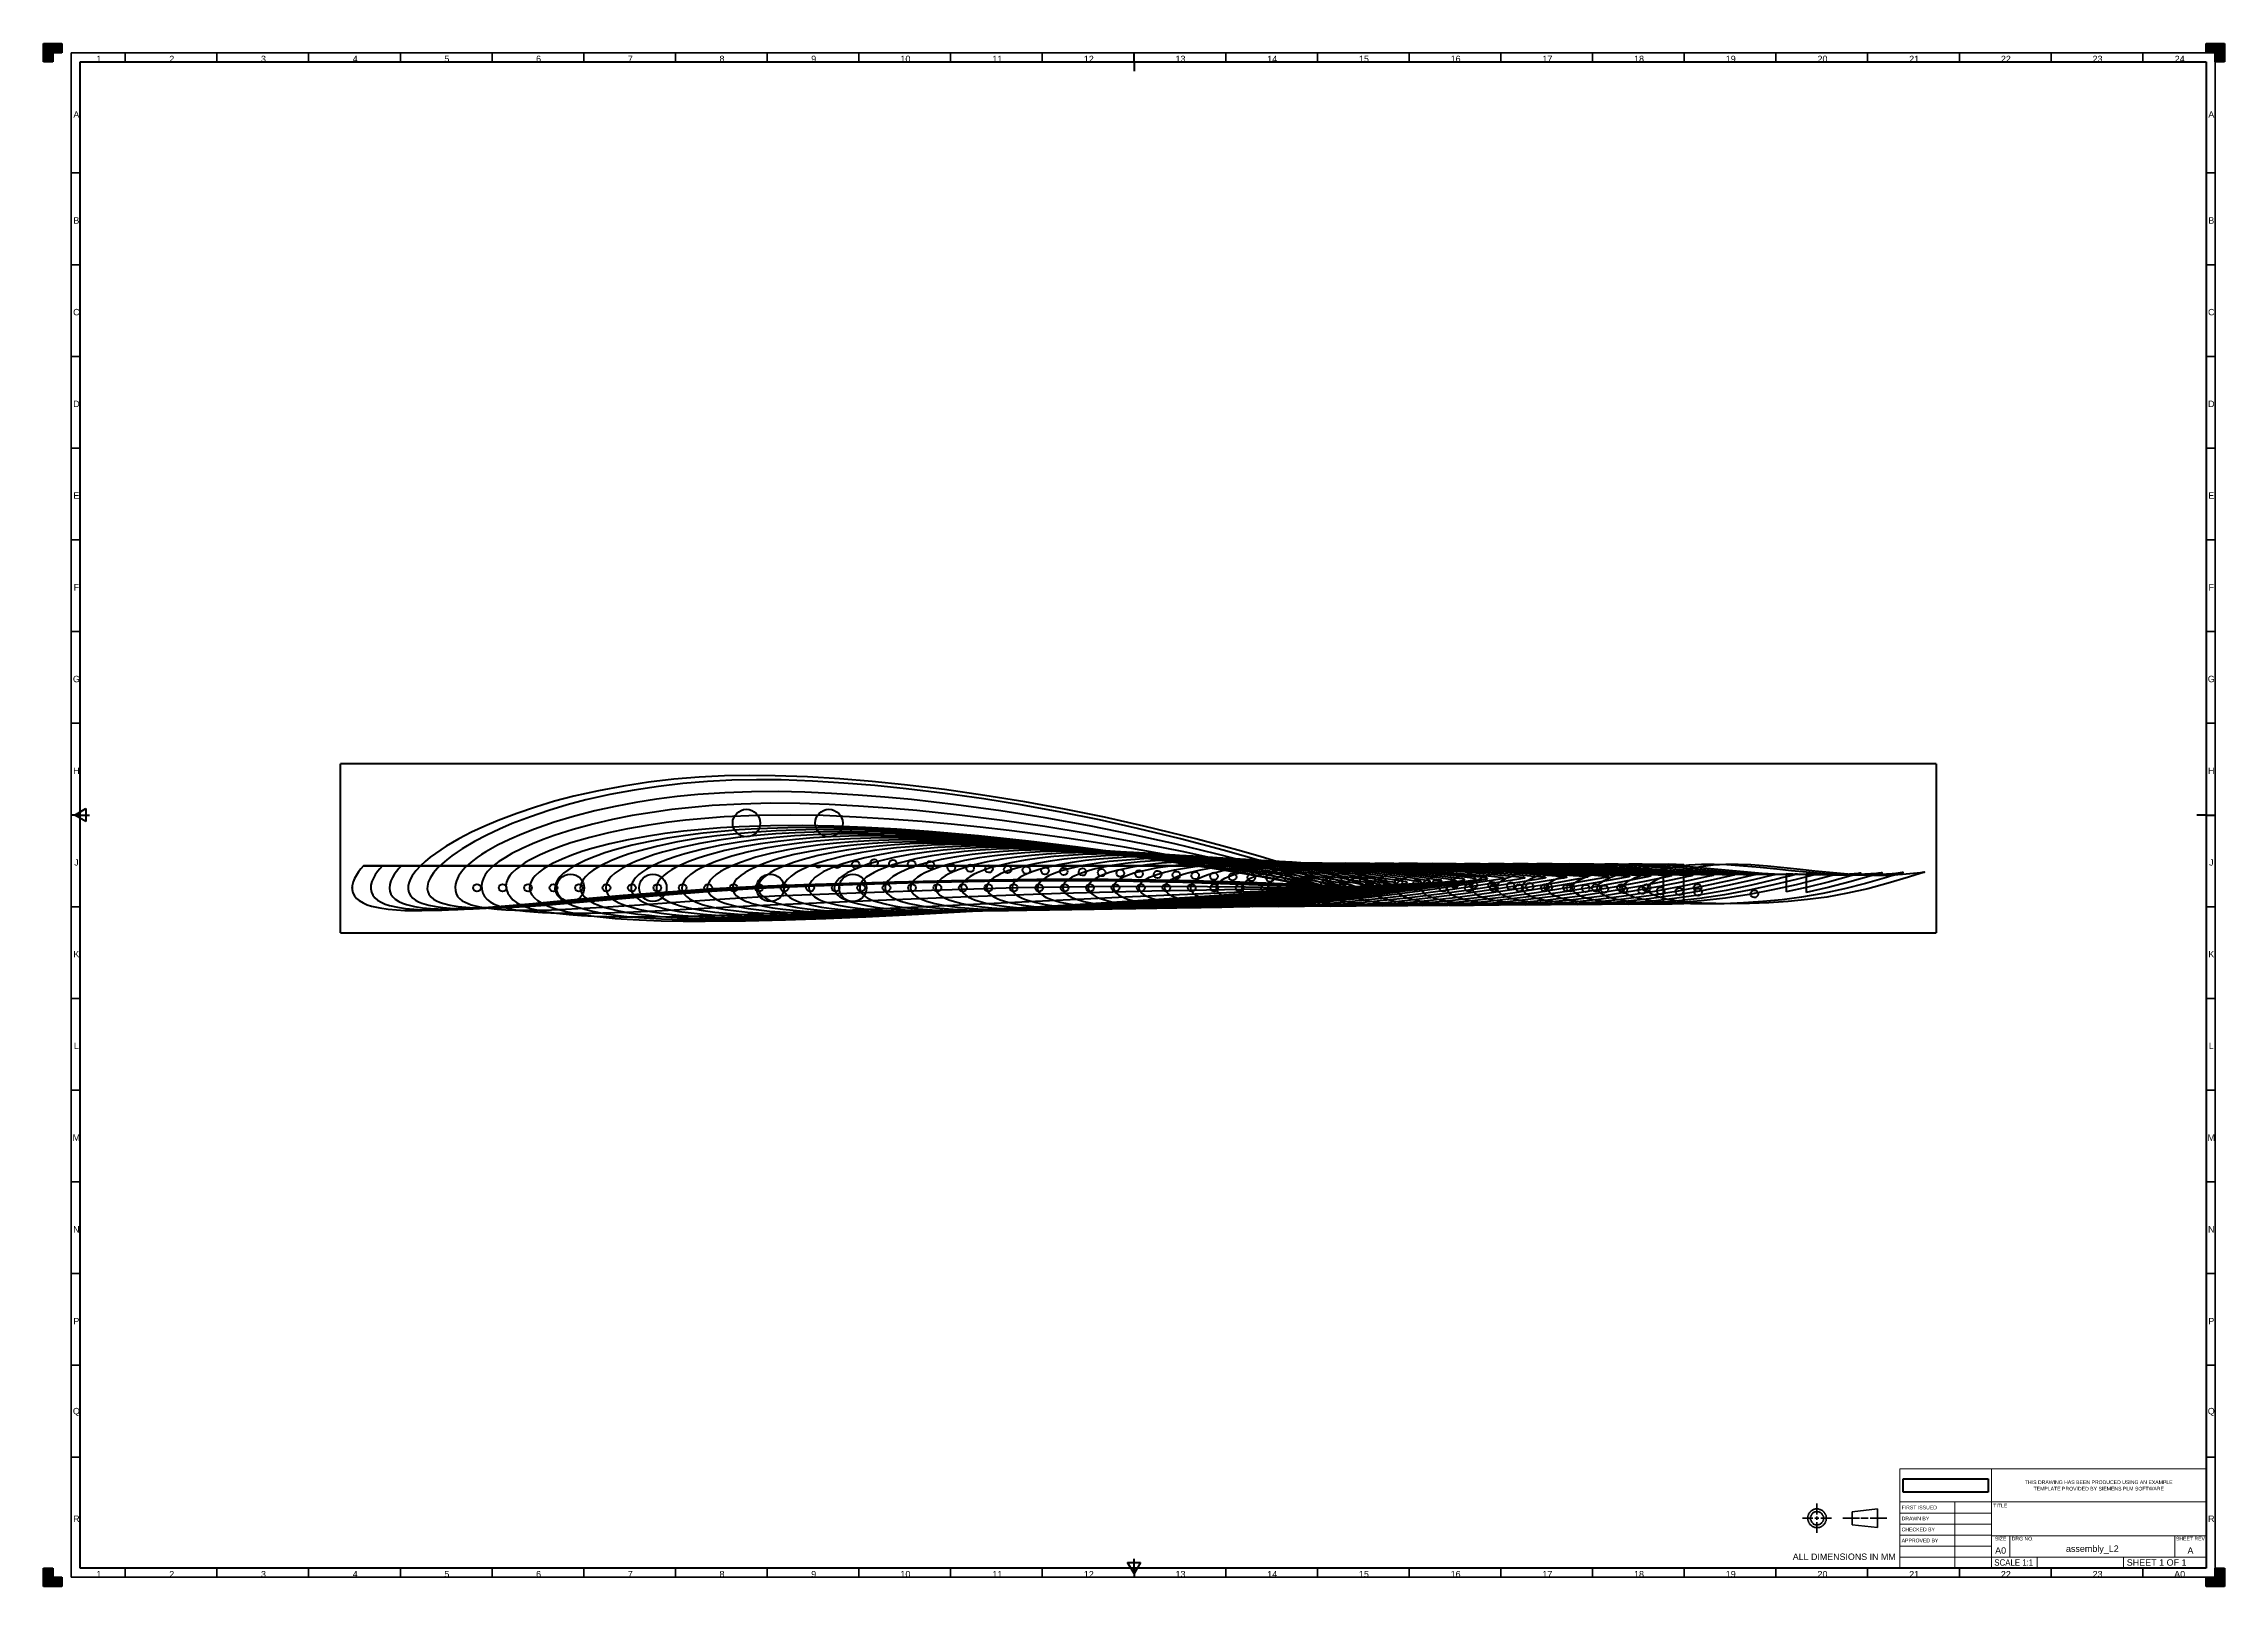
# Model space of a CAD drawing. Header units: millimetres. Extents: x 0 to 1189, y 0 to 841.
import ezdxf

# ---------------------------------------------------------------- set-up
doc = ezdxf.new("R2010")
doc.units = ezdxf.units.MM
for name, color, linetype, true_color in [('1', 7, 'Continuous', 0xffffff), ('256', 7, 'Continuous', 0xffffff), ('61', 7, 'Continuous', 0xffffff)]:
    doc.layers.add(name, color=color, linetype=linetype, true_color=true_color)
doc.styles.add('Arial', font='Arial')
picture_1 = doc.add_image_def('image1.jpg', size_in_pixel=(548, 87))

msp = doc.modelspace()

# ---------------------------------------------------------------- texts
at = {"layer": '256', "color": 18, "linetype": 'Continuous', "lineweight": 13, "char_height": 3.5, "attachment_point": 7, "line_spacing_factor": 1.047437, "style": 'Arial'}
for s, insert in [('\\fArial|b0|i0;\\W1.0000;1', (28.750848, 830.864203)), ('\\fArial|b0|i0;\\W1.0000;2', (68.500848, 830.864203)), ('\\fArial|b0|i0;\\W1.0000;3', (118.500848, 830.864203)), ('\\fArial|b0|i0;\\W1.0000;4', (168.500848, 830.871365)), ('\\fArial|b0|i0;\\W1.0000;5', (218.500848, 830.871365)), ('\\fArial|b0|i0;\\W1.0000;6', (268.500848, 830.864203)), ('\\fArial|b0|i0;\\W1.0000;7', (318.500848, 830.871365)), ('\\fArial|b0|i0;\\W1.0000;8', (368.500848, 830.864203)), ('\\fArial|b0|i0;\\W1.0000;9', (418.500848, 830.864203)), ('\\fArial|b0|i0;\\W1.0000;10', (467.141196, 830.864203)), ('\\fArial|b0|i0;\\W1.0000;11', (517.322642, 830.864203)), ('\\fArial|b0|i0;\\W1.0000;12', (567.141196, 830.864203)), ('\\fArial|b0|i0;\\W1.0000;13', (617.141196, 830.864203)), ('\\fArial|b0|i0;\\W1.0000;14', (667.141196, 830.864203)), ('\\fArial|b0|i0;\\W1.0000;15', (717.141196, 830.864203)), ('\\fArial|b0|i0;\\W1.0000;16', (767.141196, 830.864203)), ('\\fArial|b0|i0;\\W1.0000;17', (817.141196, 830.864203)), ('\\fArial|b0|i0;\\W1.0000;18', (867.141196, 830.864203)), ('\\fArial|b0|i0;\\W1.0000;19', (917.141196, 830.864203)), ('\\fArial|b0|i0;\\W1.0000;20', (967.141196, 830.864203)), ('\\fArial|b0|i0;\\W1.0000;21', (1017.141196, 830.864203)), ('\\fArial|b0|i0;\\W1.0000;22', (1067.141196, 830.864203)), ('\\fArial|b0|i0;\\W1.0000;23', (1117.141196, 830.864203)), ('\\fArial|b0|i0;\\W1.0000;24', (1161.891196, 830.864203)), ('\\fArial|b0|i0;\\W1.0000;A', (16.229872, 800.621365)), ('\\fArial|b0|i0;\\W1.0000;A', (1180.229872, 800.621365)), ('\\fArial|b0|i0;\\W1.0000;B', (16.229872, 742.871365)), ('\\fArial|b0|i0;\\W1.0000;B', (1180.229872, 742.871365)), ('\\fArial|b0|i0;\\W1.0000;C', (16.094982, 692.841522)), ('\\fArial|b0|i0;\\W1.0000;C', (1180.094982, 692.841522)), ('\\fArial|b0|i0;\\W1.0000;D', (16.094982, 642.871365)), ('\\fArial|b0|i0;\\W1.0000;D', (1180.094982, 642.871365)), ('\\fArial|b0|i0;\\W1.0000;E', (16.229872, 592.871365)), ('\\fArial|b0|i0;\\W1.0000;E', (1180.229872, 592.871365)), ('\\fArial|b0|i0;\\W1.0000;F', (16.367151, 542.871365)), ('\\fArial|b0|i0;\\W1.0000;F', (1180.367151, 542.871365)), ('\\fArial|b0|i0;\\W1.0000;G', (15.958897, 492.841522)), ('\\fArial|b0|i0;\\W1.0000;G', (1179.958897, 492.841522)), ('\\fArial|b0|i0;\\W1.0000;H', (16.094982, 442.871365)), ('\\fArial|b0|i0;\\W1.0000;H', (1180.094982, 442.871365)), ('\\fArial|b0|i0;\\W1.0000;J', (16.638126, 392.871365)), ('\\fArial|b0|i0;\\W1.0000;J', (1180.638126, 392.871365)), ('\\fArial|b0|i0;\\W1.0000;K', (16.229872, 342.871365)), ('\\fArial|b0|i0;\\W1.0000;K', (1180.229872, 342.871365)), ('\\fArial|b0|i0;\\W1.0000;L', (16.500848, 292.871365)), ('\\fArial|b0|i0;\\W1.0000;L', (1180.500848, 292.871365)), ('\\fArial|b0|i0;\\W1.0000;M', (15.824006, 242.871365)), ('\\fArial|b0|i0;\\W1.0000;M', (1179.824006, 242.871365)), ('\\fArial|b0|i0;\\W1.0000;N', (16.094982, 192.871365)), ('\\fArial|b0|i0;\\W1.0000;N', (1180.094982, 192.871365)), ('\\fArial|b0|i0;\\W1.0000;P', (16.229872, 142.871365)), ('\\fArial|b0|i0;\\W1.0000;P', (1180.229872, 142.871365)), ('\\fArial|b0|i0;\\W1.0000;Q', (15.958897, 92.840328)), ('\\fArial|b0|i0;\\W1.0000;Q', (1179.958897, 92.840328)), ('\\fArial|b0|i0;\\W1.0000;R', (16.094982, 35.121365)), ('\\fArial|b0|i0;\\W1.0000;R', (1180.094982, 35.121365)), ('\\fArial|b0|i0;\\W1.0000;1', (28.750848, 4.864203)), ('\\fArial|b0|i0;\\W1.0000;2', (68.500848, 4.864203)), ('\\fArial|b0|i0;\\W1.0000;3', (118.500848, 4.864203)), ('\\fArial|b0|i0;\\W1.0000;4', (168.500848, 4.871365)), ('\\fArial|b0|i0;\\W1.0000;5', (218.500848, 4.871365)), ('\\fArial|b0|i0;\\W1.0000;6', (268.500848, 4.864203)), ('\\fArial|b0|i0;\\W1.0000;7', (318.500848, 4.871365)), ('\\fArial|b0|i0;\\W1.0000;8', (368.500848, 4.864203)), ('\\fArial|b0|i0;\\W1.0000;9', (418.500848, 4.864203)), ('\\fArial|b0|i0;\\W1.0000;10', (467.141196, 4.864203)), ('\\fArial|b0|i0;\\W1.0000;11', (517.322642, 4.864203)), ('\\fArial|b0|i0;\\W1.0000;12', (567.141196, 4.864203)), ('\\fArial|b0|i0;\\W1.0000;13', (617.141196, 4.864203)), ('\\fArial|b0|i0;\\W1.0000;14', (667.141196, 4.864203)), ('\\fArial|b0|i0;\\W1.0000;15', (717.141196, 4.864203)), ('\\fArial|b0|i0;\\W1.0000;16', (767.141196, 4.864203)), ('\\fArial|b0|i0;\\W1.0000;17', (817.141196, 4.864203)), ('\\fArial|b0|i0;\\W1.0000;18', (867.141196, 4.864203)), ('\\fArial|b0|i0;\\W1.0000;19', (917.141196, 4.864203)), ('\\fArial|b0|i0;\\W1.0000;20', (967.141196, 4.864203)), ('\\fArial|b0|i0;\\W1.0000;21', (1017.141196, 4.864203)), ('\\fArial|b0|i0;\\W1.0000;22', (1067.141196, 4.864203)), ('\\fArial|b0|i0;\\W1.0000;23', (1117.141196, 4.864203)), ('\\fArial|b0|i0;\\W1.0000;A0', (1161.62022, 4.864203))]:
    msp.add_mtext(s, dxfattribs=dict(at, insert=insert))

# ---------------------------------------------------------------- blocks, each defined once
blk = doc.blocks.new('HATCH1')
at = {"color": 18, "lineweight": 13}
for p, q in [((0, 840.98988), (10, 840.98988)), ((0, 840.94755), (10, 840.94755)), ((0, 840.90522), (10, 840.90522)), ((0, 840.86289), (10, 840.86289)), ((0, 840.82056), (10, 840.82056)), ((0, 840.77823), (10, 840.77823)), ((0, 840.7359), (10, 840.7359)), ((0, 840.69357), (10, 840.69357)), ((0, 840.65124), (10, 840.65124)), ((0, 840.60891), (10, 840.60891)), ((0, 840.56658), (10, 840.56658)), ((0, 840.52425), (10, 840.52425)), ((0, 840.48192), (10, 840.48192)), ((0, 840.43959), (10, 840.43959)), ((0, 840.39726), (10, 840.39726)), ((0, 840.35493), (10, 840.35493)), ((0, 840.3126), (10, 840.3126)), ((0, 840.27027), (10, 840.27027)), ((0, 840.22794), (10, 840.22794)), ((0, 840.18561), (10, 840.18561)), ((0, 840.14328), (10, 840.14328)), ((0, 840.10095), (10, 840.10095)), ((0, 840.05862), (10, 840.05862)), ((0, 840.01629), (10, 840.01629)), ((0, 839.97396), (10, 839.97396)), ((0, 839.93163), (10, 839.93163)), ((0, 839.8893), (10, 839.8893)), ((0, 839.84697), (10, 839.84697)), ((0, 839.80464), (10, 839.80464)), ((0, 839.76231), (10, 839.76231)), ((0, 839.71998), (10, 839.71998)), ((0, 839.67765), (10, 839.67765)), ((0, 839.63532), (10, 839.63532)), ((0, 839.59299), (10, 839.59299)), ((0, 839.55066), (10, 839.55066)), ((0, 839.50833), (10, 839.50833)), ((0, 839.466), (10, 839.466)), ((0, 839.42367), (10, 839.42367)), ((0, 839.38134), (10, 839.38134)), ((0, 839.33901), (10, 839.33901)), ((0, 839.29668), (10, 839.29668)), ((0, 839.25435), (10, 839.25435)), ((0, 839.21202), (10, 839.21202)), ((0, 839.16969), (10, 839.16969)), ((0, 839.12736), (10, 839.12736)), ((0, 839.08503), (10, 839.08503)), ((0, 839.0427), (10, 839.0427)), ((0, 839.00037), (10, 839.00037)), ((0, 838.95804), (10, 838.95804)), ((0, 838.91571), (10, 838.91571)), ((0, 838.87338), (10, 838.87338)), ((0, 838.83105), (10, 838.83105)), ((0, 838.78872), (10, 838.78872)), ((0, 838.74639), (10, 838.74639)), ((0, 838.70406), (10, 838.70406)), ((0, 838.66173), (10, 838.66173)), ((0, 838.6194), (10, 838.6194)), ((0, 838.57707), (10, 838.57707)), ((0, 838.53474), (10, 838.53474)), ((0, 838.49241), (10, 838.49241)), ((0, 838.45008), (10, 838.45008)), ((0, 838.40775), (10, 838.40775)), ((0, 838.36542), (10, 838.36542)), ((0, 838.32309), (10, 838.32309)), ((0, 838.28076), (10, 838.28076)), ((0, 838.23843), (10, 838.23843)), ((0, 838.1961), (10, 838.1961)), ((0, 838.15377), (10, 838.15377)), ((0, 838.11144), (10, 838.11144)), ((0, 838.06911), (10, 838.06911)), ((0, 838.02678), (10, 838.02678)), ((0, 837.98445), (10, 837.98445)), ((0, 837.94212), (10, 837.94212)), ((0, 837.89979), (10, 837.89979)), ((0, 837.85746), (10, 837.85746)), ((0, 837.81513), (10, 837.81513)), ((0, 837.7728), (10, 837.7728)), ((0, 837.73047), (10, 837.73047)), ((0, 837.68814), (10, 837.68814)), ((0, 837.64581), (10, 837.64581)), ((0, 837.60348), (10, 837.60348)), ((0, 837.56115), (10, 837.56115)), ((0, 837.51882), (10, 837.51882)), ((0, 837.47649), (10, 837.47649)), ((0, 837.43416), (10, 837.43416)), ((0, 837.39183), (10, 837.39183)), ((0, 837.3495), (10, 837.3495)), ((0, 837.30717), (10, 837.30717)), ((0, 837.26484), (10, 837.26484)), ((0, 837.22251), (10, 837.22251)), ((0, 837.18018), (10, 837.18018)), ((0, 837.13785), (10, 837.13785)), ((0, 837.09552), (10, 837.09552)), ((0, 837.05319), (10, 837.05319)), ((0, 837.01086), (10, 837.01086)), ((0, 836.96853), (10, 836.96853)), ((0, 836.9262), (10, 836.9262)), ((0, 836.88387), (10, 836.88387)), ((0, 836.84154), (10, 836.84154)), ((0, 836.79921), (10, 836.79921)), ((0, 836.75688), (10, 836.75688)), ((0, 836.71455), (10, 836.71455)), ((0, 836.67222), (10, 836.67222)), ((0, 836.62989), (10, 836.62989)), ((0, 836.58756), (10, 836.58756)), ((0, 836.54523), (10, 836.54523)), ((0, 836.5029), (10, 836.5029)), ((0, 836.46057), (10, 836.46057)), ((0, 836.41824), (10, 836.41824)), ((0, 836.37591), (10, 836.37591)), ((0, 836.33358), (10, 836.33358)), ((0, 836.29125), (10, 836.29125)), ((0, 836.24892), (10, 836.24892)), ((0, 836.20659), (10, 836.20659)), ((0, 836.16426), (10, 836.16426)), ((0, 836.12193), (10, 836.12193)), ((0, 836.0796), (10, 836.0796)), ((0, 836.03727), (10, 836.03727)), ((0, 835.99494), (5, 835.99494)), ((0, 835.95261), (5, 835.95261)), ((0, 835.91028), (5, 835.91028)), ((0, 835.86795), (5, 835.86795)), ((0, 835.82562), (5, 835.82562)), ((0, 835.78329), (5, 835.78329)), ((0, 835.74096), (5, 835.74096)), ((0, 835.69863), (5, 835.69863)), ((0, 835.6563), (5, 835.6563)), ((0, 835.61397), (5, 835.61397)), ((0, 835.57164), (5, 835.57164)), ((0, 835.52931), (5, 835.52931)), ((0, 835.48698), (5, 835.48698)), ((0, 835.44465), (5, 835.44465)), ((0, 835.40232), (5, 835.40232)), ((0, 835.35999), (5, 835.35999)), ((0, 835.31766), (5, 835.31766)), ((0, 835.27533), (5, 835.27533)), ((0, 835.233), (5, 835.233)), ((0, 835.19067), (5, 835.19067)), ((0, 835.14834), (5, 835.14834)), ((0, 835.10601), (5, 835.10601)), ((0, 835.06368), (5, 835.06368)), ((0, 835.02135), (5, 835.02135)), ((0, 834.97902), (5, 834.97902)), ((0, 834.93669), (5, 834.93669)), ((0, 834.89436), (5, 834.89436)), ((0, 834.85203), (5, 834.85203)), ((0, 834.8097), (5, 834.8097)), ((0, 834.76737), (5, 834.76737)), ((0, 834.72504), (5, 834.72504)), ((0, 834.68271), (5, 834.68271)), ((0, 834.64038), (5, 834.64038)), ((0, 834.59805), (5, 834.59805)), ((0, 834.55572), (5, 834.55572)), ((0, 834.51339), (5, 834.51339)), ((0, 834.47106), (5, 834.47106)), ((0, 834.42873), (5, 834.42873)), ((0, 834.3864), (5, 834.3864)), ((0, 834.34407), (5, 834.34407)), ((0, 834.30174), (5, 834.30174)), ((0, 834.25941), (5, 834.25941)), ((0, 834.21708), (5, 834.21708)), ((0, 834.17475), (5, 834.17475)), ((0, 834.13242), (5, 834.13242)), ((0, 834.09009), (5, 834.09009)), ((0, 834.04776), (5, 834.04776)), ((0, 834.00543), (5, 834.00543)), ((0, 833.9631), (5, 833.9631)), ((0, 833.92077), (5, 833.92077)), ((0, 833.87844), (5, 833.87844)), ((0, 833.83611), (5, 833.83611)), ((0, 833.79378), (5, 833.79378)), ((0, 833.75145), (5, 833.75145)), ((0, 833.70912), (5, 833.70912)), ((0, 833.66679), (5, 833.66679)), ((0, 833.62446), (5, 833.62446)), ((0, 833.58213), (5, 833.58213)), ((0, 833.5398), (5, 833.5398)), ((0, 833.49747), (5, 833.49747)), ((0, 833.45514), (5, 833.45514)), ((0, 833.41281), (5, 833.41281)), ((0, 833.37048), (5, 833.37048)), ((0, 833.32815), (5, 833.32815)), ((0, 833.28582), (5, 833.28582)), ((0, 833.24349), (5, 833.24349)), ((0, 833.20116), (5, 833.20116)), ((0, 833.15883), (5, 833.15883)), ((0, 833.1165), (5, 833.1165)), ((0, 833.07417), (5, 833.07417)), ((0, 833.03184), (5, 833.03184)), ((0, 832.98951), (5, 832.98951)), ((0, 832.94718), (5, 832.94718)), ((0, 832.90485), (5, 832.90485)), ((0, 832.86252), (5, 832.86252)), ((0, 832.82019), (5, 832.82019)), ((0, 832.77786), (5, 832.77786)), ((0, 832.73553), (5, 832.73553)), ((0, 832.6932), (5, 832.6932)), ((0, 832.65087), (5, 832.65087)), ((0, 832.60854), (5, 832.60854)), ((0, 832.56621), (5, 832.56621)), ((0, 832.52388), (5, 832.52388)), ((0, 832.48155), (5, 832.48155)), ((0, 832.43922), (5, 832.43922)), ((0, 832.39689), (5, 832.39689)), ((0, 832.35456), (5, 832.35456)), ((0, 832.31223), (5, 832.31223)), ((0, 832.2699), (5, 832.2699)), ((0, 832.22757), (5, 832.22757)), ((0, 832.18524), (5, 832.18524)), ((0, 832.14291), (5, 832.14291)), ((0, 832.10058), (5, 832.10058)), ((0, 832.05825), (5, 832.05825)), ((0, 832.01592), (5, 832.01592)), ((0, 831.97359), (5, 831.97359)), ((0, 831.93126), (5, 831.93126)), ((0, 831.88893), (5, 831.88893)), ((0, 831.8466), (5, 831.8466)), ((0, 831.80427), (5, 831.80427)), ((0, 831.76194), (5, 831.76194)), ((0, 831.71961), (5, 831.71961)), ((0, 831.67728), (5, 831.67728)), ((0, 831.63495), (5, 831.63495)), ((0, 831.59262), (5, 831.59262)), ((0, 831.55029), (5, 831.55029)), ((0, 831.50796), (5, 831.50796)), ((0, 831.46563), (5, 831.46563)), ((0, 831.4233), (5, 831.4233)), ((0, 831.38097), (5, 831.38097)), ((0, 831.33864), (5, 831.33864)), ((0, 831.29631), (5, 831.29631)), ((0, 831.25398), (5, 831.25398)), ((0, 831.21165), (5, 831.21165)), ((0, 831.16932), (5, 831.16932)), ((0, 831.12699), (5, 831.12699)), ((0, 831.08466), (5, 831.08466)), ((0, 831.04233), (5, 831.04233)), ((0, 831), (5, 831))]:
    blk.add_line(p, q, dxfattribs=at)
blk = doc.blocks.new('HATCH3')
at = {"color": 18, "lineweight": 13}
for p, q in [((1179, 840.98988), (1189, 840.98988)), ((1179, 840.94755), (1189, 840.94755)), ((1179, 840.90522), (1189, 840.90522)), ((1179, 840.86289), (1189, 840.86289)), ((1179, 840.82056), (1189, 840.82056)), ((1179, 840.77823), (1189, 840.77823)), ((1179, 840.7359), (1189, 840.7359)), ((1179, 840.69357), (1189, 840.69357)), ((1179, 840.65124), (1189, 840.65124)), ((1179, 840.60891), (1189, 840.60891)), ((1179, 840.56658), (1189, 840.56658)), ((1179, 840.52425), (1189, 840.52425)), ((1179, 840.48192), (1189, 840.48192)), ((1179, 840.43959), (1189, 840.43959)), ((1179, 840.39726), (1189, 840.39726)), ((1179, 840.35493), (1189, 840.35493)), ((1179, 840.3126), (1189, 840.3126)), ((1179, 840.27027), (1189, 840.27027)), ((1179, 840.22794), (1189, 840.22794)), ((1179, 840.18561), (1189, 840.18561)), ((1179, 840.14328), (1189, 840.14328)), ((1179, 840.10095), (1189, 840.10095)), ((1179, 840.05862), (1189, 840.05862)), ((1179, 840.01629), (1189, 840.01629)), ((1179, 839.97396), (1189, 839.97396)), ((1179, 839.93163), (1189, 839.93163)), ((1179, 839.8893), (1189, 839.8893)), ((1179, 839.84697), (1189, 839.84697)), ((1179, 839.80464), (1189, 839.80464)), ((1179, 839.76231), (1189, 839.76231)), ((1179, 839.71998), (1189, 839.71998)), ((1179, 839.67765), (1189, 839.67765)), ((1179, 839.63532), (1189, 839.63532)), ((1179, 839.59299), (1189, 839.59299)), ((1179, 839.55066), (1189, 839.55066)), ((1179, 839.50833), (1189, 839.50833)), ((1179, 839.466), (1189, 839.466)), ((1179, 839.42367), (1189, 839.42367)), ((1179, 839.38134), (1189, 839.38134)), ((1179, 839.33901), (1189, 839.33901)), ((1179, 839.29668), (1189, 839.29668)), ((1179, 839.25435), (1189, 839.25435)), ((1179, 839.21202), (1189, 839.21202)), ((1179, 839.16969), (1189, 839.16969)), ((1179, 839.12736), (1189, 839.12736)), ((1179, 839.08503), (1189, 839.08503)), ((1179, 839.0427), (1189, 839.0427)), ((1179, 839.00037), (1189, 839.00037)), ((1179, 838.95804), (1189, 838.95804)), ((1179, 838.91571), (1189, 838.91571)), ((1179, 838.87338), (1189, 838.87338)), ((1179, 838.83105), (1189, 838.83105)), ((1179, 838.78872), (1189, 838.78872)), ((1179, 838.74639), (1189, 838.74639)), ((1179, 838.70406), (1189, 838.70406)), ((1179, 838.66173), (1189, 838.66173)), ((1179, 838.6194), (1189, 838.6194)), ((1179, 838.57707), (1189, 838.57707)), ((1179, 838.53474), (1189, 838.53474)), ((1179, 838.49241), (1189, 838.49241)), ((1179, 838.45008), (1189, 838.45008)), ((1179, 838.40775), (1189, 838.40775)), ((1179, 838.36542), (1189, 838.36542)), ((1179, 838.32309), (1189, 838.32309)), ((1179, 838.28076), (1189, 838.28076)), ((1179, 838.23843), (1189, 838.23843)), ((1179, 838.1961), (1189, 838.1961)), ((1179, 838.15377), (1189, 838.15377)), ((1179, 838.11144), (1189, 838.11144)), ((1179, 838.06911), (1189, 838.06911)), ((1179, 838.02678), (1189, 838.02678)), ((1179, 837.98445), (1189, 837.98445)), ((1179, 837.94212), (1189, 837.94212)), ((1179, 837.89979), (1189, 837.89979)), ((1179, 837.85746), (1189, 837.85746)), ((1179, 837.81513), (1189, 837.81513)), ((1179, 837.7728), (1189, 837.7728)), ((1179, 837.73047), (1189, 837.73047)), ((1179, 837.68814), (1189, 837.68814)), ((1179, 837.64581), (1189, 837.64581)), ((1179, 837.60348), (1189, 837.60348)), ((1179, 837.56115), (1189, 837.56115)), ((1179, 837.51882), (1189, 837.51882)), ((1179, 837.47649), (1189, 837.47649)), ((1179, 837.43416), (1189, 837.43416)), ((1179, 837.39183), (1189, 837.39183)), ((1179, 837.3495), (1189, 837.3495)), ((1179, 837.30717), (1189, 837.30717)), ((1179, 837.26484), (1189, 837.26484)), ((1179, 837.22251), (1189, 837.22251)), ((1179, 837.18018), (1189, 837.18018)), ((1179, 837.13785), (1189, 837.13785)), ((1179, 837.09552), (1189, 837.09552)), ((1179, 837.05319), (1189, 837.05319)), ((1179, 837.01086), (1189, 837.01086)), ((1179, 836.96853), (1189, 836.96853)), ((1179, 836.9262), (1189, 836.9262)), ((1179, 836.88387), (1189, 836.88387)), ((1179, 836.84154), (1189, 836.84154)), ((1179, 836.79921), (1189, 836.79921)), ((1179, 836.75688), (1189, 836.75688)), ((1179, 836.71455), (1189, 836.71455)), ((1179, 836.67222), (1189, 836.67222)), ((1179, 836.62989), (1189, 836.62989)), ((1179, 836.58756), (1189, 836.58756)), ((1179, 836.54523), (1189, 836.54523)), ((1179, 836.5029), (1189, 836.5029)), ((1179, 836.46057), (1189, 836.46057)), ((1179, 836.41824), (1189, 836.41824)), ((1179, 836.37591), (1189, 836.37591)), ((1179, 836.33358), (1189, 836.33358)), ((1179, 836.29125), (1189, 836.29125)), ((1179, 836.24892), (1189, 836.24892)), ((1179, 836.20659), (1189, 836.20659)), ((1179, 836.16426), (1189, 836.16426)), ((1179, 836.12193), (1189, 836.12193)), ((1179, 836.0796), (1189, 836.0796)), ((1179, 836.03727), (1189, 836.03727)), ((1184, 835.99494), (1189, 835.99494)), ((1184, 835.95261), (1189, 835.95261)), ((1184, 835.91028), (1189, 835.91028)), ((1184, 835.86795), (1189, 835.86795)), ((1184, 835.82562), (1189, 835.82562)), ((1184, 835.78329), (1189, 835.78329)), ((1184, 835.74096), (1189, 835.74096)), ((1184, 835.69863), (1189, 835.69863)), ((1184, 835.6563), (1189, 835.6563)), ((1184, 835.61397), (1189, 835.61397)), ((1184, 835.57164), (1189, 835.57164)), ((1184, 835.52931), (1189, 835.52931)), ((1184, 835.48698), (1189, 835.48698)), ((1184, 835.44465), (1189, 835.44465)), ((1184, 835.40232), (1189, 835.40232)), ((1184, 835.35999), (1189, 835.35999)), ((1184, 835.31766), (1189, 835.31766)), ((1184, 835.27533), (1189, 835.27533)), ((1184, 835.233), (1189, 835.233)), ((1184, 835.19067), (1189, 835.19067)), ((1184, 835.14834), (1189, 835.14834)), ((1184, 835.10601), (1189, 835.10601)), ((1184, 835.06368), (1189, 835.06368)), ((1184, 835.02135), (1189, 835.02135)), ((1184, 834.97902), (1189, 834.97902)), ((1184, 834.93669), (1189, 834.93669)), ((1184, 834.89436), (1189, 834.89436)), ((1184, 834.85203), (1189, 834.85203)), ((1184, 834.8097), (1189, 834.8097)), ((1184, 834.76737), (1189, 834.76737)), ((1184, 834.72504), (1189, 834.72504)), ((1184, 834.68271), (1189, 834.68271)), ((1184, 834.64038), (1189, 834.64038)), ((1184, 834.59805), (1189, 834.59805)), ((1184, 834.55572), (1189, 834.55572)), ((1184, 834.51339), (1189, 834.51339)), ((1184, 834.47106), (1189, 834.47106)), ((1184, 834.42873), (1189, 834.42873)), ((1184, 834.3864), (1189, 834.3864)), ((1184, 834.34407), (1189, 834.34407)), ((1184, 834.30174), (1189, 834.30174)), ((1184, 834.25941), (1189, 834.25941)), ((1184, 834.21708), (1189, 834.21708)), ((1184, 834.17475), (1189, 834.17475)), ((1184, 834.13242), (1189, 834.13242)), ((1184, 834.09009), (1189, 834.09009)), ((1184, 834.04776), (1189, 834.04776)), ((1184, 834.00543), (1189, 834.00543)), ((1184, 833.9631), (1189, 833.9631)), ((1184, 833.92077), (1189, 833.92077)), ((1184, 833.87844), (1189, 833.87844)), ((1184, 833.83611), (1189, 833.83611)), ((1184, 833.79378), (1189, 833.79378)), ((1184, 833.75145), (1189, 833.75145)), ((1184, 833.70912), (1189, 833.70912)), ((1184, 833.66679), (1189, 833.66679)), ((1184, 833.62446), (1189, 833.62446)), ((1184, 833.58213), (1189, 833.58213)), ((1184, 833.5398), (1189, 833.5398)), ((1184, 833.49747), (1189, 833.49747)), ((1184, 833.45514), (1189, 833.45514)), ((1184, 833.41281), (1189, 833.41281)), ((1184, 833.37048), (1189, 833.37048)), ((1184, 833.32815), (1189, 833.32815)), ((1184, 833.28582), (1189, 833.28582)), ((1184, 833.24349), (1189, 833.24349)), ((1184, 833.20116), (1189, 833.20116)), ((1184, 833.15883), (1189, 833.15883)), ((1184, 833.1165), (1189, 833.1165)), ((1184, 833.07417), (1189, 833.07417)), ((1184, 833.03184), (1189, 833.03184)), ((1184, 832.98951), (1189, 832.98951)), ((1184, 832.94718), (1189, 832.94718)), ((1184, 832.90485), (1189, 832.90485)), ((1184, 832.86252), (1189, 832.86252)), ((1184, 832.82019), (1189, 832.82019)), ((1184, 832.77786), (1189, 832.77786)), ((1184, 832.73553), (1189, 832.73553)), ((1184, 832.6932), (1189, 832.6932)), ((1184, 832.65087), (1189, 832.65087)), ((1184, 832.60854), (1189, 832.60854)), ((1184, 832.56621), (1189, 832.56621)), ((1184, 832.52388), (1189, 832.52388)), ((1184, 832.48155), (1189, 832.48155)), ((1184, 832.43922), (1189, 832.43922)), ((1184, 832.39689), (1189, 832.39689)), ((1184, 832.35456), (1189, 832.35456)), ((1184, 832.31223), (1189, 832.31223)), ((1184, 832.2699), (1189, 832.2699)), ((1184, 832.22757), (1189, 832.22757)), ((1184, 832.18524), (1189, 832.18524)), ((1184, 832.14291), (1189, 832.14291)), ((1184, 832.10058), (1189, 832.10058)), ((1184, 832.05825), (1189, 832.05825)), ((1184, 832.01592), (1189, 832.01592)), ((1184, 831.97359), (1189, 831.97359)), ((1184, 831.93126), (1189, 831.93126)), ((1184, 831.88893), (1189, 831.88893)), ((1184, 831.8466), (1189, 831.8466)), ((1184, 831.80427), (1189, 831.80427)), ((1184, 831.76194), (1189, 831.76194)), ((1184, 831.71961), (1189, 831.71961)), ((1184, 831.67728), (1189, 831.67728)), ((1184, 831.63495), (1189, 831.63495)), ((1184, 831.59262), (1189, 831.59262)), ((1184, 831.55029), (1189, 831.55029)), ((1184, 831.50796), (1189, 831.50796)), ((1184, 831.46563), (1189, 831.46563)), ((1184, 831.4233), (1189, 831.4233)), ((1184, 831.38097), (1189, 831.38097)), ((1184, 831.33864), (1189, 831.33864)), ((1184, 831.29631), (1189, 831.29631)), ((1184, 831.25398), (1189, 831.25398)), ((1184, 831.21165), (1189, 831.21165)), ((1184, 831.16932), (1189, 831.16932)), ((1184, 831.12699), (1189, 831.12699)), ((1184, 831.08466), (1189, 831.08466)), ((1184, 831.04233), (1189, 831.04233)), ((1184, 831), (1189, 831))]:
    blk.add_line(p, q, dxfattribs=at)
blk = doc.blocks.new('HATCH5')
at = {"color": 18, "lineweight": 13}
for p, q in [((1179, 4.99494), (1189, 4.99494)), ((1179, 4.95261), (1189, 4.95261)), ((1179, 4.91028), (1189, 4.91028)), ((1179, 4.86795), (1189, 4.86795)), ((1179, 4.82562), (1189, 4.82562)), ((1179, 4.78329), (1189, 4.78329)), ((1179, 4.74096), (1189, 4.74096)), ((1179, 4.69863), (1189, 4.69863)), ((1179, 4.6563), (1189, 4.6563)), ((1179, 4.61397), (1189, 4.61397)), ((1179, 4.57164), (1189, 4.57164)), ((1179, 4.52931), (1189, 4.52931)), ((1179, 4.48698), (1189, 4.48698)), ((1179, 4.44465), (1189, 4.44465)), ((1179, 4.40232), (1189, 4.40232)), ((1179, 4.35999), (1189, 4.35999)), ((1179, 4.31766), (1189, 4.31766)), ((1179, 4.27533), (1189, 4.27533)), ((1179, 4.233), (1189, 4.233)), ((1179, 4.19067), (1189, 4.19067)), ((1179, 4.14834), (1189, 4.14834)), ((1179, 4.10601), (1189, 4.10601)), ((1179, 4.06368), (1189, 4.06368)), ((1179, 4.02135), (1189, 4.02135)), ((1179, 3.97902), (1189, 3.97902)), ((1179, 3.93669), (1189, 3.93669)), ((1179, 3.89436), (1189, 3.89436)), ((1179, 3.85203), (1189, 3.85203)), ((1179, 3.8097), (1189, 3.8097)), ((1179, 3.76737), (1189, 3.76737)), ((1179, 3.72504), (1189, 3.72504)), ((1179, 3.68271), (1189, 3.68271)), ((1179, 3.64038), (1189, 3.64038)), ((1179, 3.59805), (1189, 3.59805)), ((1179, 3.55572), (1189, 3.55572)), ((1179, 3.51339), (1189, 3.51339)), ((1179, 3.47106), (1189, 3.47106)), ((1179, 3.42873), (1189, 3.42873)), ((1179, 3.3864), (1189, 3.3864)), ((1179, 3.34407), (1189, 3.34407)), ((1179, 3.30174), (1189, 3.30174)), ((1179, 3.25941), (1189, 3.25941)), ((1179, 3.21708), (1189, 3.21708)), ((1179, 3.17475), (1189, 3.17475)), ((1179, 3.13242), (1189, 3.13242)), ((1179, 3.09009), (1189, 3.09009)), ((1179, 3.04776), (1189, 3.04776)), ((1179, 3.00543), (1189, 3.00543)), ((1179, 2.9631), (1189, 2.9631)), ((1179, 2.92077), (1189, 2.92077)), ((1179, 2.87844), (1189, 2.87844)), ((1179, 2.83611), (1189, 2.83611)), ((1179, 2.79378), (1189, 2.79378)), ((1179, 2.75145), (1189, 2.75145)), ((1179, 2.70912), (1189, 2.70912)), ((1179, 2.66679), (1189, 2.66679)), ((1179, 2.62446), (1189, 2.62446)), ((1179, 2.58213), (1189, 2.58213)), ((1179, 2.5398), (1189, 2.5398)), ((1179, 2.49747), (1189, 2.49747)), ((1179, 2.45514), (1189, 2.45514)), ((1179, 2.41281), (1189, 2.41281)), ((1179, 2.37048), (1189, 2.37048)), ((1179, 2.32815), (1189, 2.32815)), ((1179, 2.28582), (1189, 2.28582)), ((1179, 2.24349), (1189, 2.24349)), ((1179, 2.20116), (1189, 2.20116)), ((1179, 2.15883), (1189, 2.15883)), ((1179, 2.1165), (1189, 2.1165)), ((1179, 2.07417), (1189, 2.07417)), ((1179, 2.03184), (1189, 2.03184)), ((1179, 1.98951), (1189, 1.98951)), ((1179, 1.94718), (1189, 1.94718)), ((1179, 1.90485), (1189, 1.90485)), ((1179, 1.86252), (1189, 1.86252)), ((1179, 1.82019), (1189, 1.82019)), ((1179, 1.77786), (1189, 1.77786)), ((1179, 1.73553), (1189, 1.73553)), ((1179, 1.6932), (1189, 1.6932)), ((1179, 1.65087), (1189, 1.65087)), ((1179, 1.60854), (1189, 1.60854)), ((1179, 1.56621), (1189, 1.56621)), ((1179, 1.52388), (1189, 1.52388)), ((1179, 1.48155), (1189, 1.48155)), ((1179, 1.43922), (1189, 1.43922)), ((1179, 1.39689), (1189, 1.39689)), ((1179, 1.35456), (1189, 1.35456)), ((1179, 1.31223), (1189, 1.31223)), ((1179, 1.2699), (1189, 1.2699)), ((1179, 1.22757), (1189, 1.22757)), ((1179, 1.18524), (1189, 1.18524)), ((1179, 1.14291), (1189, 1.14291)), ((1179, 1.10058), (1189, 1.10058)), ((1179, 1.05825), (1189, 1.05825)), ((1179, 1.01592), (1189, 1.01592)), ((1179, 0.97359), (1189, 0.97359)), ((1179, 0.93126), (1189, 0.93126)), ((1179, 0.88893), (1189, 0.88893)), ((1179, 0.8466), (1189, 0.8466)), ((1179, 0.80427), (1189, 0.80427)), ((1179, 0.76194), (1189, 0.76194)), ((1179, 0.71961), (1189, 0.71961)), ((1179, 0.67728), (1189, 0.67728)), ((1179, 0.63495), (1189, 0.63495)), ((1179, 0.59262), (1189, 0.59262)), ((1179, 0.55029), (1189, 0.55029)), ((1179, 0.50796), (1189, 0.50796)), ((1179, 0.46563), (1189, 0.46563)), ((1179, 0.4233), (1189, 0.4233)), ((1179, 0.38097), (1189, 0.38097)), ((1179, 0.33864), (1189, 0.33864)), ((1179, 0.29631), (1189, 0.29631)), ((1179, 0.25398), (1189, 0.25398)), ((1179, 0.21165), (1189, 0.21165)), ((1179, 0.16932), (1189, 0.16932)), ((1179, 0.12699), (1189, 0.12699)), ((1179, 0.08466), (1189, 0.08466)), ((1179, 0.04233), (1189, 0.04233)), ((1179, 0), (1189, 0)), ((1184, 9.98988), (1189, 9.98988)), ((1184, 9.94755), (1189, 9.94755)), ((1184, 9.90522), (1189, 9.90522)), ((1184, 9.86289), (1189, 9.86289)), ((1184, 9.82056), (1189, 9.82056)), ((1184, 9.77823), (1189, 9.77823)), ((1184, 9.7359), (1189, 9.7359)), ((1184, 9.69357), (1189, 9.69357)), ((1184, 9.65124), (1189, 9.65124)), ((1184, 9.60891), (1189, 9.60891)), ((1184, 9.56658), (1189, 9.56658)), ((1184, 9.52425), (1189, 9.52425)), ((1184, 9.48192), (1189, 9.48192)), ((1184, 9.43959), (1189, 9.43959)), ((1184, 9.39726), (1189, 9.39726)), ((1184, 9.35493), (1189, 9.35493)), ((1184, 9.3126), (1189, 9.3126)), ((1184, 9.27027), (1189, 9.27027)), ((1184, 9.22794), (1189, 9.22794)), ((1184, 9.18561), (1189, 9.18561)), ((1184, 9.14328), (1189, 9.14328)), ((1184, 9.10095), (1189, 9.10095)), ((1184, 9.05862), (1189, 9.05862)), ((1184, 9.01629), (1189, 9.01629)), ((1184, 8.97396), (1189, 8.97396)), ((1184, 8.93163), (1189, 8.93163)), ((1184, 8.8893), (1189, 8.8893)), ((1184, 8.84697), (1189, 8.84697)), ((1184, 8.80464), (1189, 8.80464)), ((1184, 8.76231), (1189, 8.76231)), ((1184, 8.71998), (1189, 8.71998)), ((1184, 8.67765), (1189, 8.67765)), ((1184, 8.63532), (1189, 8.63532)), ((1184, 8.59299), (1189, 8.59299)), ((1184, 8.55066), (1189, 8.55066)), ((1184, 8.50833), (1189, 8.50833)), ((1184, 8.466), (1189, 8.466)), ((1184, 8.42367), (1189, 8.42367)), ((1184, 8.38134), (1189, 8.38134)), ((1184, 8.33901), (1189, 8.33901)), ((1184, 8.29668), (1189, 8.29668)), ((1184, 8.25435), (1189, 8.25435)), ((1184, 8.21202), (1189, 8.21202)), ((1184, 8.16969), (1189, 8.16969)), ((1184, 8.12736), (1189, 8.12736)), ((1184, 8.08503), (1189, 8.08503)), ((1184, 8.0427), (1189, 8.0427)), ((1184, 8.00037), (1189, 8.00037)), ((1184, 7.95804), (1189, 7.95804)), ((1184, 7.91571), (1189, 7.91571)), ((1184, 7.87338), (1189, 7.87338)), ((1184, 7.83105), (1189, 7.83105)), ((1184, 7.78872), (1189, 7.78872)), ((1184, 7.74639), (1189, 7.74639)), ((1184, 7.70406), (1189, 7.70406)), ((1184, 7.66173), (1189, 7.66173)), ((1184, 7.6194), (1189, 7.6194)), ((1184, 7.57707), (1189, 7.57707)), ((1184, 7.53474), (1189, 7.53474)), ((1184, 7.49241), (1189, 7.49241)), ((1184, 7.45008), (1189, 7.45008)), ((1184, 7.40775), (1189, 7.40775)), ((1184, 7.36542), (1189, 7.36542)), ((1184, 7.32309), (1189, 7.32309)), ((1184, 7.28076), (1189, 7.28076)), ((1184, 7.23843), (1189, 7.23843)), ((1184, 7.1961), (1189, 7.1961)), ((1184, 7.15377), (1189, 7.15377)), ((1184, 7.11144), (1189, 7.11144)), ((1184, 7.06911), (1189, 7.06911)), ((1184, 7.02678), (1189, 7.02678)), ((1184, 6.98445), (1189, 6.98445)), ((1184, 6.94212), (1189, 6.94212)), ((1184, 6.89979), (1189, 6.89979)), ((1184, 6.85746), (1189, 6.85746)), ((1184, 6.81513), (1189, 6.81513)), ((1184, 6.7728), (1189, 6.7728)), ((1184, 6.73047), (1189, 6.73047)), ((1184, 6.68814), (1189, 6.68814)), ((1184, 6.64581), (1189, 6.64581)), ((1184, 6.60348), (1189, 6.60348)), ((1184, 6.56115), (1189, 6.56115)), ((1184, 6.51882), (1189, 6.51882)), ((1184, 6.47649), (1189, 6.47649)), ((1184, 6.43416), (1189, 6.43416)), ((1184, 6.39183), (1189, 6.39183)), ((1184, 6.3495), (1189, 6.3495)), ((1184, 6.30717), (1189, 6.30717)), ((1184, 6.26484), (1189, 6.26484)), ((1184, 6.22251), (1189, 6.22251)), ((1184, 6.18018), (1189, 6.18018)), ((1184, 6.13785), (1189, 6.13785)), ((1184, 6.09552), (1189, 6.09552)), ((1184, 6.05319), (1189, 6.05319)), ((1184, 6.01086), (1189, 6.01086)), ((1184, 5.96853), (1189, 5.96853)), ((1184, 5.9262), (1189, 5.9262)), ((1184, 5.88387), (1189, 5.88387)), ((1184, 5.84154), (1189, 5.84154)), ((1184, 5.79921), (1189, 5.79921)), ((1184, 5.75688), (1189, 5.75688)), ((1184, 5.71455), (1189, 5.71455)), ((1184, 5.67222), (1189, 5.67222)), ((1184, 5.62989), (1189, 5.62989)), ((1184, 5.58756), (1189, 5.58756)), ((1184, 5.54523), (1189, 5.54523)), ((1184, 5.5029), (1189, 5.5029)), ((1184, 5.46057), (1189, 5.46057)), ((1184, 5.41824), (1189, 5.41824)), ((1184, 5.37591), (1189, 5.37591)), ((1184, 5.33358), (1189, 5.33358)), ((1184, 5.29125), (1189, 5.29125)), ((1184, 5.24892), (1189, 5.24892)), ((1184, 5.20659), (1189, 5.20659)), ((1184, 5.16426), (1189, 5.16426)), ((1184, 5.12193), (1189, 5.12193)), ((1184, 5.0796), (1189, 5.0796)), ((1184, 5.03727), (1189, 5.03727))]:
    blk.add_line(p, q, dxfattribs=at)
blk = doc.blocks.new('HATCH7')
at = {"color": 18, "lineweight": 13}
for p, q in [((0, 9.98988), (5, 9.98988)), ((0, 9.94755), (5, 9.94755)), ((0, 9.90522), (5, 9.90522)), ((0, 9.86289), (5, 9.86289)), ((0, 9.82056), (5, 9.82056)), ((0, 9.77823), (5, 9.77823)), ((0, 9.7359), (5, 9.7359)), ((0, 9.69357), (5, 9.69357)), ((0, 9.65124), (5, 9.65124)), ((0, 9.60891), (5, 9.60891)), ((0, 9.56658), (5, 9.56658)), ((0, 9.52425), (5, 9.52425)), ((0, 9.48192), (5, 9.48192)), ((0, 9.43959), (5, 9.43959)), ((0, 9.39726), (5, 9.39726)), ((0, 9.35493), (5, 9.35493)), ((0, 9.3126), (5, 9.3126)), ((0, 9.27027), (5, 9.27027)), ((0, 9.22794), (5, 9.22794)), ((0, 9.18561), (5, 9.18561)), ((0, 9.14328), (5, 9.14328)), ((0, 9.10095), (5, 9.10095)), ((0, 9.05862), (5, 9.05862)), ((0, 9.01629), (5, 9.01629)), ((0, 8.97396), (5, 8.97396)), ((0, 8.93163), (5, 8.93163)), ((0, 8.8893), (5, 8.8893)), ((0, 8.84697), (5, 8.84697)), ((0, 8.80464), (5, 8.80464)), ((0, 8.76231), (5, 8.76231)), ((0, 8.71998), (5, 8.71998)), ((0, 8.67765), (5, 8.67765)), ((0, 8.63532), (5, 8.63532)), ((0, 8.59299), (5, 8.59299)), ((0, 8.55066), (5, 8.55066)), ((0, 8.50833), (5, 8.50833)), ((0, 8.466), (5, 8.466)), ((0, 8.42367), (5, 8.42367)), ((0, 8.38134), (5, 8.38134)), ((0, 8.33901), (5, 8.33901)), ((0, 8.29668), (5, 8.29668)), ((0, 8.25435), (5, 8.25435)), ((0, 8.21202), (5, 8.21202)), ((0, 8.16969), (5, 8.16969)), ((0, 8.12736), (5, 8.12736)), ((0, 8.08503), (5, 8.08503)), ((0, 8.0427), (5, 8.0427)), ((0, 8.00037), (5, 8.00037)), ((0, 7.95804), (5, 7.95804)), ((0, 7.91571), (5, 7.91571)), ((0, 7.87338), (5, 7.87338)), ((0, 7.83105), (5, 7.83105)), ((0, 7.78872), (5, 7.78872)), ((0, 7.74639), (5, 7.74639)), ((0, 7.70406), (5, 7.70406)), ((0, 7.66173), (5, 7.66173)), ((0, 7.6194), (5, 7.6194)), ((0, 7.57707), (5, 7.57707)), ((0, 7.53474), (5, 7.53474)), ((0, 7.49241), (5, 7.49241)), ((0, 7.45008), (5, 7.45008)), ((0, 7.40775), (5, 7.40775)), ((0, 7.36542), (5, 7.36542)), ((0, 7.32309), (5, 7.32309)), ((0, 7.28076), (5, 7.28076)), ((0, 7.23843), (5, 7.23843)), ((0, 7.1961), (5, 7.1961)), ((0, 7.15377), (5, 7.15377)), ((0, 7.11144), (5, 7.11144)), ((0, 7.06911), (5, 7.06911)), ((0, 7.02678), (5, 7.02678)), ((0, 6.98445), (5, 6.98445)), ((0, 6.94212), (5, 6.94212)), ((0, 6.89979), (5, 6.89979)), ((0, 6.85746), (5, 6.85746)), ((0, 6.81513), (5, 6.81513)), ((0, 6.7728), (5, 6.7728)), ((0, 6.73047), (5, 6.73047)), ((0, 6.68814), (5, 6.68814)), ((0, 6.64581), (5, 6.64581)), ((0, 6.60348), (5, 6.60348)), ((0, 6.56115), (5, 6.56115)), ((0, 6.51882), (5, 6.51882)), ((0, 6.47649), (5, 6.47649)), ((0, 6.43416), (5, 6.43416)), ((0, 6.39183), (5, 6.39183)), ((0, 6.3495), (5, 6.3495)), ((0, 6.30717), (5, 6.30717)), ((0, 6.26484), (5, 6.26484)), ((0, 6.22251), (5, 6.22251)), ((0, 6.18018), (5, 6.18018)), ((0, 6.13785), (5, 6.13785)), ((0, 6.09552), (5, 6.09552)), ((0, 6.05319), (5, 6.05319)), ((0, 6.01086), (5, 6.01086)), ((0, 5.96853), (5, 5.96853)), ((0, 5.9262), (5, 5.9262)), ((0, 5.88387), (5, 5.88387)), ((0, 5.84154), (5, 5.84154)), ((0, 5.79921), (5, 5.79921)), ((0, 5.75688), (5, 5.75688)), ((0, 5.71455), (5, 5.71455)), ((0, 5.67222), (5, 5.67222)), ((0, 5.62989), (5, 5.62989)), ((0, 5.58756), (5, 5.58756)), ((0, 5.54523), (5, 5.54523)), ((0, 5.5029), (5, 5.5029)), ((0, 5.46057), (5, 5.46057)), ((0, 5.41824), (5, 5.41824)), ((0, 5.37591), (5, 5.37591)), ((0, 5.33358), (5, 5.33358)), ((0, 5.29125), (5, 5.29125)), ((0, 5.24892), (5, 5.24892)), ((0, 5.20659), (5, 5.20659)), ((0, 5.16426), (5, 5.16426)), ((0, 5.12193), (5, 5.12193)), ((0, 5.0796), (5, 5.0796)), ((0, 5.03727), (5, 5.03727)), ((0, 4.99494), (10, 4.99494)), ((0, 4.95261), (10, 4.95261)), ((0, 4.91028), (10, 4.91028)), ((0, 4.86795), (10, 4.86795)), ((0, 4.82562), (10, 4.82562)), ((0, 4.78329), (10, 4.78329)), ((0, 4.74096), (10, 4.74096)), ((0, 4.69863), (10, 4.69863)), ((0, 4.6563), (10, 4.6563)), ((0, 4.61397), (10, 4.61397)), ((0, 4.57164), (10, 4.57164)), ((0, 4.52931), (10, 4.52931)), ((0, 4.48698), (10, 4.48698)), ((0, 4.44465), (10, 4.44465)), ((0, 4.40232), (10, 4.40232)), ((0, 4.35999), (10, 4.35999)), ((0, 4.31766), (10, 4.31766)), ((0, 4.27533), (10, 4.27533)), ((0, 4.233), (10, 4.233)), ((0, 4.19067), (10, 4.19067)), ((0, 4.14834), (10, 4.14834)), ((0, 4.10601), (10, 4.10601)), ((0, 4.06368), (10, 4.06368)), ((0, 4.02135), (10, 4.02135)), ((0, 3.97902), (10, 3.97902)), ((0, 3.93669), (10, 3.93669)), ((0, 3.89436), (10, 3.89436)), ((0, 3.85203), (10, 3.85203)), ((0, 3.8097), (10, 3.8097)), ((0, 3.76737), (10, 3.76737)), ((0, 3.72504), (10, 3.72504)), ((0, 3.68271), (10, 3.68271)), ((0, 3.64038), (10, 3.64038)), ((0, 3.59805), (10, 3.59805)), ((0, 3.55572), (10, 3.55572)), ((0, 3.51339), (10, 3.51339)), ((0, 3.47106), (10, 3.47106)), ((0, 3.42873), (10, 3.42873)), ((0, 3.3864), (10, 3.3864)), ((0, 3.34407), (10, 3.34407)), ((0, 3.30174), (10, 3.30174)), ((0, 3.25941), (10, 3.25941)), ((0, 3.21708), (10, 3.21708)), ((0, 3.17475), (10, 3.17475)), ((0, 3.13242), (10, 3.13242)), ((0, 3.09009), (10, 3.09009)), ((0, 3.04776), (10, 3.04776)), ((0, 3.00543), (10, 3.00543)), ((0, 2.9631), (10, 2.9631)), ((0, 2.92077), (10, 2.92077)), ((0, 2.87844), (10, 2.87844)), ((0, 2.83611), (10, 2.83611)), ((0, 2.79378), (10, 2.79378)), ((0, 2.75145), (10, 2.75145)), ((0, 2.70912), (10, 2.70912)), ((0, 2.66679), (10, 2.66679)), ((0, 2.62446), (10, 2.62446)), ((0, 2.58213), (10, 2.58213)), ((0, 2.5398), (10, 2.5398)), ((0, 2.49747), (10, 2.49747)), ((0, 2.45514), (10, 2.45514)), ((0, 2.41281), (10, 2.41281)), ((0, 2.37048), (10, 2.37048)), ((0, 2.32815), (10, 2.32815)), ((0, 2.28582), (10, 2.28582)), ((0, 2.24349), (10, 2.24349)), ((0, 2.20116), (10, 2.20116)), ((0, 2.15883), (10, 2.15883)), ((0, 2.1165), (10, 2.1165)), ((0, 2.07417), (10, 2.07417)), ((0, 2.03184), (10, 2.03184)), ((0, 1.98951), (10, 1.98951)), ((0, 1.94718), (10, 1.94718)), ((0, 1.90485), (10, 1.90485)), ((0, 1.86252), (10, 1.86252)), ((0, 1.82019), (10, 1.82019)), ((0, 1.77786), (10, 1.77786)), ((0, 1.73553), (10, 1.73553)), ((0, 1.6932), (10, 1.6932)), ((0, 1.65087), (10, 1.65087)), ((0, 1.60854), (10, 1.60854)), ((0, 1.56621), (10, 1.56621)), ((0, 1.52388), (10, 1.52388)), ((0, 1.48155), (10, 1.48155)), ((0, 1.43922), (10, 1.43922)), ((0, 1.39689), (10, 1.39689)), ((0, 1.35456), (10, 1.35456)), ((0, 1.31223), (10, 1.31223)), ((0, 1.2699), (10, 1.2699)), ((0, 1.22757), (10, 1.22757)), ((0, 1.18524), (10, 1.18524)), ((0, 1.14291), (10, 1.14291)), ((0, 1.10058), (10, 1.10058)), ((0, 1.05825), (10, 1.05825)), ((0, 1.01592), (10, 1.01592)), ((0, 0.97359), (10, 0.97359)), ((0, 0.93126), (10, 0.93126)), ((0, 0.88893), (10, 0.88893)), ((0, 0.8466), (10, 0.8466)), ((0, 0.80427), (10, 0.80427)), ((0, 0.76194), (10, 0.76194)), ((0, 0.71961), (10, 0.71961)), ((0, 0.67728), (10, 0.67728)), ((0, 0.63495), (10, 0.63495)), ((0, 0.59262), (10, 0.59262)), ((0, 0.55029), (10, 0.55029)), ((0, 0.50796), (10, 0.50796)), ((0, 0.46563), (10, 0.46563)), ((0, 0.4233), (10, 0.4233)), ((0, 0.38097), (10, 0.38097)), ((0, 0.33864), (10, 0.33864)), ((0, 0.29631), (10, 0.29631)), ((0, 0.25398), (10, 0.25398)), ((0, 0.21165), (10, 0.21165)), ((0, 0.16932), (10, 0.16932)), ((0, 0.12699), (10, 0.12699)), ((0, 0.08466), (10, 0.08466)), ((0, 0.04233), (10, 0.04233))]:
    blk.add_line(p, q, dxfattribs=at)
blk = doc.blocks.new('3RDANG')
at = {"layer": '1', "color": 18, "linetype": 'Continuous', "lineweight": 35}
for p, q in [((0.125984, 0.787402), (0.11811, 0.771654)), ((0.133858, 0.795276), (0.125984, 0.787402)), ((0.141732, 0.811024), (0.133858, 0.80315)), ((0.133858, 0.80315), (0.133858, 0.795276)), ((0.149606, 0.811024), (0.141732, 0.811024)), ((0.15748, 0.818898), (0.149606, 0.811024)), ((0.165354, 0.818898), (0.15748, 0.818898)), ((0.173228, 0.818898), (0.165354, 0.818898)), ((0.173228, 0.629921), (0.173228, 1)), ((0.181102, 0.818898), (0.173228, 0.818898)), ((0.188976, 0.818898), (0.181102, 0.818898)), ((0.19685, 0.811024), (0.188976, 0.818898)), ((0.204724, 0.80315), (0.19685, 0.811024)), ((0.212598, 0.795276), (0.204724, 0.80315)), ((0.220472, 0.787402), (0.212598, 0.795276)), ((0.228346, 0.779528), (0.220472, 0.787402)), ((0.23622, 0.771654), (0.228346, 0.779528)), ((0.889764, 0.818898), (0.590551, 0.724409)), ((0.889764, 0.181102), (0.889764, 0.818898)), ((0.070866, 0.606299), (0.062992, 0.582677)), ((0.062992, 0.582677), (0.062992, 0.559055)), ((0.062992, 0.559055), (0.062992, 0.535433)), ((0.062992, 0.535433), (0.062992, 0.519685)), ((0.062992, 0.519685), (0.062992, 0.496063)), ((0.07874, 0.661417), (0.070866, 0.645669)), ((0.070866, 0.645669), (0.070866, 0.622047)), ((0.070866, 0.622047), (0.070866, 0.606299)), ((0.086614, 0.700787), (0.07874, 0.685039)), ((0.07874, 0.685039), (0.07874, 0.661417)), ((0.094488, 0.716535), (0.086614, 0.700787)), ((0.102362, 0.748031), (0.094488, 0.732283)), ((0.094488, 0.732283), (0.094488, 0.716535)), ((0.102362, 0.574803), (0.094488, 0.559055)), ((0.094488, 0.559055), (0.094488, 0.543307)), ((0.094488, 0.543307), (0.094488, 0.527559)), ((0.094488, 0.527559), (0.094488, 0.511811)), ((0.110236, 0.76378), (0.102362, 0.748031)), ((0.110236, 0.614173), (0.102362, 0.606299)), ((0.102362, 0.606299), (0.102362, 0.590551)), ((0.102362, 0.590551), (0.102362, 0.574803)), ((0.11811, 0.771654), (0.110236, 0.76378)), ((0.11811, 0.653543), (0.110236, 0.645669)), ((0.110236, 0.645669), (0.110236, 0.629921)), ((0.110236, 0.629921), (0.110236, 0.614173)), ((0.125984, 0.677165), (0.11811, 0.669291)), ((0.11811, 0.669291), (0.11811, 0.653543)), ((0.133858, 0.692913), (0.125984, 0.685039)), ((0.125984, 0.685039), (0.125984, 0.677165)), ((0.141732, 0.700787), (0.133858, 0.692913)), ((0.149606, 0.716535), (0.141732, 0.708661)), ((0.141732, 0.708661), (0.141732, 0.700787)), ((0.15748, 0.724409), (0.149606, 0.716535)), ((0.149606, 0.716535), (0.149606, 0.716535)), ((0.165354, 0.724409), (0.15748, 0.724409)), ((0.173228, 0.724409), (0.165354, 0.724409)), ((0.181102, 0.724409), (0.173228, 0.724409)), ((0.173228, 0.724409), (0.173228, 0.724409)), ((0.173228, 0.440945), (0.173228, 0.559055)), ((0.188976, 0.724409), (0.181102, 0.724409)), ((0.19685, 0.716535), (0.188976, 0.724409)), ((0.188976, 0.724409), (0.188976, 0.724409)), ((0.204724, 0.708661), (0.19685, 0.716535)), ((0.212598, 0.700787), (0.204724, 0.708661)), ((0.204724, 0.708661), (0.204724, 0.708661)), ((0.220472, 0.692913), (0.212598, 0.700787)), ((0.220472, 0.677165), (0.220472, 0.692913)), ((0.228346, 0.669291), (0.220472, 0.677165)), ((0.228346, 0.661417), (0.228346, 0.669291)), ((0.23622, 0.645669), (0.228346, 0.661417)), ((0.244094, 0.755906), (0.23622, 0.771654)), ((0.23622, 0.637795), (0.23622, 0.645669)), ((0.23622, 0.622047), (0.23622, 0.637795)), ((0.244094, 0.606299), (0.23622, 0.622047)), ((0.244094, 0.740157), (0.244094, 0.755906)), ((0.251969, 0.724409), (0.244094, 0.740157)), ((0.244094, 0.598425), (0.244094, 0.606299)), ((0.244094, 0.582677), (0.244094, 0.598425)), ((0.251969, 0.566929), (0.244094, 0.582677)), ((0.259843, 0.708661), (0.251969, 0.724409)), ((0.251969, 0.551181), (0.251969, 0.566929)), ((0.251969, 0.535433), (0.251969, 0.551181)), ((0.251969, 0.519685), (0.251969, 0.535433)), ((0.251969, 0.503937), (0.251969, 0.519685)), ((0.259843, 0.692913), (0.259843, 0.708661)), ((0.267717, 0.677165), (0.259843, 0.692913)), ((0.267717, 0.653543), (0.267717, 0.677165)), ((0.275591, 0.637795), (0.267717, 0.653543)), ((0.275591, 0.614173), (0.275591, 0.637795)), ((0.283465, 0.590551), (0.275591, 0.614173)), ((0.283465, 0.574803), (0.283465, 0.590551)), ((0.283465, 0.551181), (0.283465, 0.574803)), ((0.283465, 0.527559), (0.283465, 0.551181)), ((0.283465, 0.503937), (0.283465, 0.527559)), ((0.590551, 0.724409), (0.590551, 0.275591)), ((0.125984, 0.503937), (0, 0.503937)), ((0.062992, 0.496063), (0.062992, 0.472441)), ((0.062992, 0.472441), (0.062992, 0.448819)), ((0.062992, 0.448819), (0.062992, 0.425197)), ((0.062992, 0.425197), (0.070866, 0.409449)), ((0.070866, 0.409449), (0.070866, 0.385827)), ((0.070866, 0.385827), (0.070866, 0.362205)), ((0.070866, 0.362205), (0.07874, 0.346457)), ((0.07874, 0.346457), (0.07874, 0.322835)), ((0.07874, 0.322835), (0.086614, 0.307087)), ((0.086614, 0.307087), (0.086614, 0.291339)), ((0.086614, 0.291339), (0.094488, 0.275591)), ((0.094488, 0.511811), (0.094488, 0.496063)), ((0.094488, 0.496063), (0.094488, 0.480315)), ((0.094488, 0.480315), (0.094488, 0.464567)), ((0.094488, 0.464567), (0.094488, 0.448819)), ((0.094488, 0.448819), (0.102362, 0.433071)), ((0.094488, 0.275591), (0.102362, 0.259843)), ((0.102362, 0.433071), (0.102362, 0.417323)), ((0.102362, 0.417323), (0.102362, 0.401575)), ((0.102362, 0.401575), (0.102362, 0.393701)), ((0.102362, 0.393701), (0.110236, 0.377953)), ((0.102362, 0.259843), (0.110236, 0.244094)), ((0.110236, 0.377953), (0.110236, 0.362205)), ((0.110236, 0.362205), (0.11811, 0.354331)), ((0.11811, 0.354331), (0.11811, 0.338583)), ((0.11811, 0.338583), (0.125984, 0.330709)), ((0.125984, 0.330709), (0.125984, 0.322835)), ((0.125984, 0.322835), (0.133858, 0.307087)), ((0.133858, 0.307087), (0.133858, 0.299213)), ((0.133858, 0.299213), (0.141732, 0.291339)), ((0.141732, 0.291339), (0.149606, 0.291339)), ((0.19685, 0.503937), (0.149606, 0.503937)), ((0.149606, 0.291339), (0.149606, 0.283465)), ((0.149606, 0.283465), (0.15748, 0.275591)), ((0.15748, 0.275591), (0.165354, 0.275591)), ((0.165354, 0.275591), (0.165354, 0.275591)), ((0.165354, 0.275591), (0.173228, 0.275591)), ((0.173228, 0), (0.173228, 0.370079)), ((0.173228, 0.275591), (0.181102, 0.275591)), ((0.181102, 0.275591), (0.181102, 0.275591)), ((0.181102, 0.275591), (0.188976, 0.275591)), ((0.188976, 0.275591), (0.19685, 0.283465)), ((0.19685, 0.283465), (0.204724, 0.291339)), ((0.19685, 0.283465), (0.19685, 0.283465)), ((0.204724, 0.291339), (0.212598, 0.299213)), ((0.212598, 0.307087), (0.220472, 0.314961)), ((0.212598, 0.299213), (0.212598, 0.307087)), ((0.346457, 0.503937), (0.220472, 0.503937)), ((0.220472, 0.322835), (0.228346, 0.330709)), ((0.220472, 0.314961), (0.220472, 0.322835)), ((0.228346, 0.346457), (0.23622, 0.354331)), ((0.228346, 0.330709), (0.228346, 0.346457)), ((0.23622, 0.370079), (0.244094, 0.385827)), ((0.23622, 0.354331), (0.23622, 0.370079)), ((0.244094, 0.409449), (0.251969, 0.425197)), ((0.244094, 0.393701), (0.244094, 0.409449)), ((0.244094, 0.385827), (0.244094, 0.393701)), ((0.244094, 0.251969), (0.251969, 0.267717)), ((0.251969, 0.488189), (0.251969, 0.503937)), ((0.251969, 0.472441), (0.251969, 0.488189)), ((0.251969, 0.456693), (0.251969, 0.472441)), ((0.251969, 0.440945), (0.251969, 0.456693)), ((0.251969, 0.425197), (0.251969, 0.440945)), ((0.251969, 0.283465), (0.259843, 0.299213)), ((0.251969, 0.267717), (0.251969, 0.283465)), ((0.259843, 0.299213), (0.267717, 0.314961)), ((0.267717, 0.338583), (0.275591, 0.354331)), ((0.267717, 0.314961), (0.267717, 0.338583)), ((0.275591, 0.393701), (0.283465, 0.417323)), ((0.275591, 0.377953), (0.275591, 0.393701)), ((0.275591, 0.354331), (0.275591, 0.377953)), ((0.283465, 0.480315), (0.283465, 0.503937)), ((0.283465, 0.464567), (0.283465, 0.480315)), ((0.283465, 0.440945), (0.283465, 0.464567)), ((0.283465, 0.417323), (0.283465, 0.440945)), ((0.480315, 0.503937), (0.677165, 0.503937)), ((0.590551, 0.275591), (0.889764, 0.181102)), ((0.692913, 0.503937), (0.779528, 0.503937)), ((1, 0.503937), (0.80315, 0.503937)), ((0.110236, 0.244094), (0.110236, 0.228346)), ((0.110236, 0.228346), (0.11811, 0.220472)), ((0.11811, 0.220472), (0.125984, 0.212598)), ((0.125984, 0.212598), (0.133858, 0.204724)), ((0.133858, 0.204724), (0.141732, 0.19685)), ((0.141732, 0.19685), (0.149606, 0.188976)), ((0.149606, 0.188976), (0.15748, 0.181102)), ((0.15748, 0.181102), (0.165354, 0.181102)), ((0.165354, 0.181102), (0.173228, 0.181102)), ((0.173228, 0.181102), (0.181102, 0.181102)), ((0.181102, 0.181102), (0.188976, 0.181102)), ((0.188976, 0.181102), (0.19685, 0.188976)), ((0.19685, 0.188976), (0.204724, 0.188976)), ((0.204724, 0.188976), (0.212598, 0.19685)), ((0.212598, 0.19685), (0.220472, 0.204724)), ((0.220472, 0.204724), (0.228346, 0.212598)), ((0.228346, 0.228346), (0.23622, 0.23622)), ((0.228346, 0.212598), (0.228346, 0.228346)), ((0.23622, 0.23622), (0.244094, 0.251969))]:
    blk.add_line(p, q, dxfattribs=at)
blk = doc.blocks.new('TabularNote1')
at = {"layer": '1', "color": 18, "linetype": 'Continuous', "lineweight": 35, "xscale": 46, "yscale": 16}
blk.add_blockref('3RDANG', (-52.996094, 19), dxfattribs=at)
at = {"layer": '1', "color": 18, "linetype": 'Continuous', "lineweight": 13, "char_height": 3.5, "line_spacing_factor": 1.047437, "style": 'Arial'}
for s, insert, attachment_point in [('\\fArial|b0|i0;\\W1.0000;                                ', (-30, 27), 5), ('\\fArial|b0|i0;\\W0.9888;ALL DIMENSIONS IN MM', (-58.244637, 6), 4)]:
    blk.add_mtext(s, dxfattribs=dict(at, insert=insert, attachment_point=attachment_point))
blk = doc.blocks.new('TabularNote2')
at = {"layer": '256', "color": 18, "linetype": 'Continuous', "lineweight": 18}
for p, q in [((-117, 54), (-107, 54)), ((-117, 54), (-117, 36)), ((-107, 54), (-92, 54)), ((-92, 54), (-45, 54)), ((-45, 54), (-17, 54)), ((-17, 54), (0, 54)), ((0, 54), (0, 36)), ((-117, 36), (-107, 36)), ((-117, 36), (-117, 33)), ((-107, 36), (-92, 36)), ((-92, 36), (-45, 36)), ((-45, 36), (-17, 36)), ((-17, 36), (0, 36)), ((0, 36), (0, 33)), ((-117, 33), (-117, 17.5)), ((0, 33), (0, 17.5)), ((-117, 17.5), (-107, 17.5)), ((-117, 17.5), (-117, 14)), ((-117, 14), (-117, 6)), ((-107, 17.5), (-92, 17.5)), ((-107, 17.5), (-107, 14)), ((-107, 14), (-107, 6)), ((-92, 17.5), (-45, 17.5)), ((-45, 17.5), (-17, 17.5)), ((-17, 17.5), (0, 17.5)), ((-17, 17.5), (-17, 14)), ((-17, 14), (-17, 6)), ((0, 17.5), (0, 14)), ((0, 14), (0, 6)), ((-117, 6), (-107, 6)), ((-117, 6), (-117, 0)), ((-117, 0), (-107, 0)), ((-107, 6), (-92, 6)), ((-107, 0), (-92, 0)), ((-92, 6), (-45, 6)), ((-92, 6), (-92, 0)), ((-92, 0), (-45, 0)), ((-45, 6), (-17, 6)), ((-45, 6), (-45, 0)), ((-45, 0), (-17, 0)), ((-17, 6), (0, 6)), ((-17, 0), (0, 0)), ((0, 6), (0, 0))]:
    blk.add_line(p, q, dxfattribs=at)
at = {"layer": '1', "color": 18, "linetype": 'Continuous', "lineweight": 13, "line_spacing_factor": 1.047437, "style": 'Arial'}
for s, insert, char_height, attachment_point in [('\\fArial|b0|i0;\\W1.0000;THIS DRAWING HAS BEEN PRODUCED USING AN EXAMPLE\\PTEMPLATE PROVIDED BY SIEMENS PLM SOFTWARE', (-58.5, 45), 2, 5), ('\\fArial|b0|i0;\\W1.0000;TITLE', (-115.975, 35), 2, 1), ('\\fArial|b0|i0;\\W1.0000;SIZE', (-112, 15), 2, 8), ('\\fArial|b0|i0;\\W1.0000;DRG NO.', (-105.975, 15), 2, 7), ('\\fArial|b0|i0;\\W1.0000;assembly_L2', (-62, 7.75), 3.5, 8), ('\\fArial|b0|i0;\\W0.9603;SHEET REV', (-8.5, 15), 2, 8), ('\\fArial|b0|i0;\\W0.8759;SCALE 1:1', (-115.442, 3), 3.5, 4), ('\\fArial|b0|i0;\\W1.0000;A0', (-112, 7.75), 3.5, 8), ('\\fArial|b0|i0;\\W1.0000;SHEET 1 OF 1', (-43.225, 3), 3.5, 4), ('\\fArial|b0|i0;\\W1.0000;A', (-8.5, 7.75), 3.5, 8)]:
    blk.add_mtext(s, dxfattribs=dict(at, insert=insert, char_height=char_height, attachment_point=attachment_point))
blk = doc.blocks.new('TabularNote3')
at = {"layer": '256', "color": 18, "linetype": 'Continuous', "lineweight": 18}
for p, q in [((-50, 54), (-20, 54)), ((-50, 54), (-50, 36)), ((-20, 54), (0, 54)), ((0, 54), (0, 36)), ((-50, 36), (-20, 36)), ((-50, 36), (-50, 30)), ((-20, 36), (0, 36)), ((-20, 36), (-20, 30)), ((0, 36), (0, 30)), ((-50, 30), (-20, 30)), ((-50, 30), (-50, 24)), ((-50, 24), (-20, 24)), ((-50, 24), (-50, 18)), ((-20, 30), (0, 30)), ((-20, 30), (-20, 24)), ((-20, 24), (0, 24)), ((-20, 24), (-20, 18)), ((0, 30), (0, 24)), ((0, 24), (0, 18)), ((-50, 18), (-20, 18)), ((-50, 18), (-50, 12)), ((-50, 12), (-20, 12)), ((-50, 12), (-50, 6)), ((-20, 18), (0, 18)), ((-20, 18), (-20, 12)), ((-20, 12), (0, 12)), ((-20, 12), (-20, 6)), ((0, 18), (0, 12)), ((0, 12), (0, 6)), ((-50, 6), (-20, 6)), ((-50, 6), (-50, 0)), ((-50, 0), (-20, 0)), ((-20, 6), (0, 6)), ((-20, 6), (-20, 0)), ((-20, 0), (0, 0)), ((0, 6), (0, 0))]:
    blk.add_line(p, q, dxfattribs=at)
at = {"layer": '1', "color": 18, "linetype": 'Continuous', "lineweight": 13, "char_height": 2, "attachment_point": 4, "line_spacing_factor": 1.047437, "style": 'Arial'}
for s, insert in [('\\fArial|b0|i0;\\W1.0000;FIRST ISSUED', (-48.975, 33)), ('\\fArial|b0|i0;\\W1.0000;DRAWN BY', (-48.975, 27)), ('\\fArial|b0|i0;\\W1.0000;APPROVED BY', (-48.975, 15)), ('\\fArial|b0|i0;\\W1.0000;CHECKED BY', (-48.975, 21))]:
    blk.add_mtext(s, dxfattribs=dict(at, insert=insert))

# ---------------------------------------------------------------- linework, layer by layer
at = {"layer": '1', "color": 8, "linetype": 'Continuous', "lineweight": 70}
for p, q in [((161.806633, 356.259896), (161.806633, 448.421383)), ((1031.842943, 448.421383), (161.806633, 448.421383)), ((1031.842943, 448.421383), (1031.842943, 356.259896)), ((161.806633, 356.259896), (1031.842943, 356.259896))]:
    msp.add_line(p, q, dxfattribs=at)
at = {"layer": '1', "color": 163, "linetype": 'Continuous', "lineweight": 70}
for p, q in [((174.426442, 392.733047), (703.562794, 392.733047)), ((703.562794, 392.733047), (174.426442, 392.733047)), ((174.426442, 392.733047), (703.562794, 392.733047)), ((703.562794, 392.733047), (174.426442, 392.733047)), ((420.836049, 392.733047), (184.74734, 392.733047)), ((430.799643, 392.733047), (195.077184, 392.733047)), ((695.810499, 392.733047), (423.947869, 392.733047)), ((688.135731, 392.733047), (434.401226, 392.733047))]:
    msp.add_line(p, q, dxfattribs=at)
for points in [[(469.288625, 436.979991), (451.735179, 438.738538), (434.155264, 440.163794), (416.552617, 441.241594), (398.924542, 441.93063), (385.05347, 442.063512), (371.204334, 441.786666), (357.385062, 441.087356), (343.596691, 439.951101), (329.840428, 438.361565), (316.122553, 436.299192), (302.518271, 433.75442), (289.056256, 430.711119), (278.584381, 427.950123), (268.210708, 424.844875), (257.942158, 421.37106), (247.789364, 417.491289), (240.528265, 414.402129), (233.36806, 411.054006), (226.371526, 407.424407), (219.569065, 403.463863), (216.591271, 401.555571), (213.670741, 399.549165), (210.818769, 397.426568), (208.055129, 395.164812), (205.432457, 392.748577), (203.002025, 390.131826), (200.882042, 387.268119), (199.950793, 385.61951), (199.216779, 383.868072), (198.76651, 382.023978), (198.695625, 380.132528), (199.094762, 378.280643), (199.985015, 376.608694), (201.268108, 375.205621), (202.791142, 374.0787), (204.458157, 373.177282), (206.20791, 372.449335), (209.972163, 371.345163), (213.829332, 370.60764), (217.737737, 370.112876), (221.647978, 369.799847), (225.556465, 369.616053), (229.463473, 369.531861), (233.369386, 369.527539), (237.274378, 369.586959), (249.542904, 370.077177), (261.807085, 370.875603), (283.692282, 372.684774), (305.561413, 374.688797), (332.073882, 377.06551), (358.609185, 379.171511), (385.174855, 380.850772), (411.75508, 382.01323), (438.340825, 382.949178), (475.732141, 384.056049), (513.13233, 384.798272), (550.543639, 385.083036), (587.96647, 384.85468), (625.381132, 384.085695), (662.779538, 382.766796), (673.295337, 382.311335), (683.810809, 381.845806), (694.316769, 381.271496), (704.823592, 380.714172), (710.705814, 380.372532), (713.294206, 380.225999), (714.433001, 380.160198), (714.880359, 380.132872), (715.325712, 380.110125), (715.622152, 380.399973), (715.643632, 380.831124), (715.494589, 381.23449), (715.14441, 381.485576), (714.724402, 381.603339), (713.490887, 382.041323), (707.592418, 384.00408), (701.697185, 385.979649), (695.786731, 387.911132), (685.138172, 391.192792), (674.494479, 394.493575), (663.815856, 397.68162), (653.101654, 400.746729), (642.359332, 403.708932), (628.25318, 407.445976), (614.102053, 411.016118), (599.911548, 414.412461), (578.340321, 419.231908), (556.681965, 423.648223), (534.93614, 427.647275), (513.122473, 431.214708), (491.242921, 434.332151), (469.288625, 436.979991)], [(470.2677, 434.842503), (453.26699, 436.538462), (436.235335, 437.9119), (419.179536, 438.950614), (402.119366, 439.609903), (388.712392, 439.732747), (375.302977, 439.460562), (361.890939, 438.778149), (348.50539, 437.671146), (335.177405, 436.126852), (321.908984, 434.127901), (308.70385, 431.653051), (295.616886, 428.687077), (285.441595, 425.995459), (275.366213, 422.967617), (265.397683, 419.578914), (255.547254, 415.791733), (248.521929, 412.780787), (241.620321, 409.524754), (234.864722, 405.981102), (228.284504, 402.091624), (225.407653, 400.210415), (222.602634, 398.23502), (219.881306, 396.149017), (217.266823, 393.922312), (214.799467, 391.516769), (212.556531, 388.903285), (210.676726, 386.034417), (209.745936, 383.952663), (209.220655, 381.7274), (209.185237, 380.202838), (209.462067, 378.710127), (210.069523, 377.314343), (211.183794, 375.861925), (212.575896, 374.683546), (214.14188, 373.736375), (215.793531, 372.979557), (217.509496, 372.361653), (221.717159, 371.305627), (225.964789, 370.637386), (230.23856, 370.222948), (234.528796, 369.984651), (238.832897, 369.875035), (243.145146, 369.866341), (247.45582, 369.935888), (259.288199, 370.419495), (271.099714, 371.185971), (292.165228, 372.908532), (313.217516, 374.812107), (338.73922, 377.067017), (364.278403, 379.065164), (389.843788, 380.665723), (415.440289, 381.775116), (441.046137, 382.669365), (477.05815, 383.750536), (513.078849, 384.479625), (549.109741, 384.777569), (585.137677, 384.590798), (621.153698, 383.894825), (657.157909, 382.692884), (677.405378, 381.803035), (697.648147, 380.767186), (703.315424, 380.463075), (705.809156, 380.331824), (706.905884, 380.264397), (707.336972, 380.241509), (707.771674, 380.206883), (708.126429, 380.374103), (708.218615, 380.784468), (708.002777, 381.360609), (707.421139, 381.606751), (706.823288, 381.807419), (706.219, 382.001321), (689.095131, 387.629294), (666.129915, 394.710356), (643.027375, 401.331798), (619.803108, 407.475384), (596.463507, 413.141003), (575.620579, 417.774768), (554.68687, 422.021367), (533.68121, 425.866422), (512.612948, 429.296892), (491.478155, 432.295325), (470.2677, 434.842503)], [(473.192296, 428.862253), (458.675488, 430.229154), (444.137276, 431.374863), (429.581089, 432.288119), (415.01836, 432.960094), (400.454621, 433.296671), (385.88966, 433.207679), (371.323506, 432.67059), (356.770975, 431.663572), (345.393112, 430.531597), (334.072013, 429.088551), (322.810142, 427.321006), (311.610267, 425.213812), (300.476718, 422.743229), (289.41496, 419.879067), (278.43162, 416.584314), (267.576345, 412.812184), (260.772925, 410.134736), (254.066234, 407.209025), (247.498829, 403.994107), (241.114248, 400.421477), (238.681815, 398.899586), (236.306228, 397.296773), (234.000438, 395.59528), (231.783122, 393.768692), (229.694401, 391.779018), (227.818677, 389.595065), (226.250639, 387.179868), (225.095292, 384.555514), (224.637563, 382.863841), (224.413078, 381.132007), (224.489533, 379.381533), (224.925874, 377.685937), (225.743247, 376.149839), (226.904194, 374.835784), (228.282801, 373.765346), (229.801698, 372.892549), (231.390698, 372.183058), (233.028573, 371.592258), (237.733536, 370.393196), (242.492259, 369.622291), (247.280767, 369.123866), (252.08924, 368.809283), (256.913236, 368.631913), (261.744073, 368.56021), (273.117296, 368.688082), (284.475446, 369.10068), (304.737218, 370.230984), (324.985677, 371.613751), (349.525736, 373.35672), (374.072338, 374.984997), (398.633911, 376.364059), (423.210962, 377.409185), (447.791226, 378.34067), (489.273848, 379.78877), (530.765532, 380.909956), (572.269629, 381.582996), (613.784885, 381.741893), (655.297032, 381.381003), (694.210382, 380.599731), (696.034246, 380.556449), (697.858135, 380.512479), (699.682139, 380.462303), (701.49685, 380.704972), (702.857033, 380.714096), (703.025699, 380.716127), (703.15293, 380.809817), (703.181105, 381.06776), (703.029845, 381.506247), (702.808047, 381.671795), (702.541551, 381.769857), (702.113643, 381.897027), (701.350476, 382.12543), (699.990889, 382.544686), (683.454727, 387.445877), (661.305034, 393.624418), (639.050716, 399.402922), (616.692655, 404.772302), (594.243728, 409.731287), (570.20622, 414.565628), (546.071361, 418.91771), (521.852873, 422.769027), (497.562865, 426.094045), (473.192296, 428.862253)], [(476.111244, 422.88252), (460.195219, 424.25163), (444.252002, 425.370927), (428.290826, 426.226286), (412.326467, 426.771206), (396.361644, 426.875944), (380.396316, 426.492694), (364.43405, 425.590823), (353.490178, 424.653084), (342.581633, 423.442809), (331.710418, 421.944497), (320.878781, 420.140949), (310.091665, 418.00547), (299.383728, 415.511256), (288.775746, 412.624696), (278.296104, 409.28967), (272.428722, 407.166406), (266.63651, 404.850876), (260.934216, 402.305161), (255.353811, 399.475089), (251.746255, 397.397359), (248.261833, 395.117956), (244.956025, 392.56005), (243.417976, 391.147952), (241.99319, 389.61475), (240.748026, 387.95225), (239.749107, 386.135594), (239.075411, 384.14967), (238.8059, 382.079031), (238.947612, 379.988756), (239.484905, 377.961874), (240.417134, 376.098375), (241.748475, 374.474605), (243.38874, 373.17199), (245.212835, 372.140321), (247.122787, 371.320877), (249.090384, 370.647438), (253.600799, 369.507427), (258.154545, 368.704136), (262.730906, 368.124567), (267.322927, 367.701644), (271.927072, 367.399663), (276.54062, 367.19268), (287.43818, 366.981755), (298.3333, 367.050424), (317.777154, 367.596749), (337.21204, 368.461447), (366.651229, 370.005502), (396.091285, 371.534649), (425.542852, 372.830229), (454.999177, 374.018542), (504.705781, 376.047266), (554.422317, 377.820154), (604.150227, 379.156179), (653.888015, 380.004608), (691.197456, 380.351343), (695.114066, 380.382472), (695.729609, 380.386548), (696.345604, 380.387569), (696.962472, 380.382803), (697.573019, 380.420253), (698.002858, 380.823586), (698.188428, 381.161407), (698.131676, 381.524169), (697.890853, 381.826717), (697.350474, 382.026474), (696.789538, 382.174107), (693.808268, 382.986056), (677.867342, 387.177868), (649.410486, 394.153064), (620.814195, 400.521634), (592.08575, 406.280656), (569.022938, 410.446261), (545.887991, 414.20811), (522.688912, 417.550927), (499.435026, 420.451616), (476.111244, 422.88252)], [(479.04472, 416.901453), (461.075696, 418.288219), (443.085569, 419.380421), (425.080207, 420.149546), (407.073242, 420.474198), (389.065254, 420.255524), (371.058627, 419.447834), (360.468135, 418.673424), (349.901993, 417.661135), (339.361964, 416.393761), (328.850322, 414.852082), (318.392903, 413.009161), (308.013383, 410.833319), (297.721543, 408.282369), (287.534299, 405.283762), (281.811711, 403.337593), (276.173473, 401.188043), (270.641308, 398.787128), (265.248064, 396.056423), (262.634921, 394.529475), (260.11474, 392.872332), (257.716623, 391.044456), (255.495498, 388.973513), (254.189748, 387.430425), (253.103718, 385.720509), (252.351904, 383.835978), (252.063074, 381.826354), (252.313674, 379.816633), (253.055259, 377.923909), (254.326477, 375.987704), (255.915698, 374.301512), (257.737999, 372.886266), (259.739831, 371.743126), (261.859245, 370.81418), (264.02448, 370.05213), (266.220148, 369.406782), (272.898514, 367.940224), (279.682635, 366.923172), (286.492422, 366.201534), (293.31648, 365.691674), (300.151187, 365.337752), (306.9942, 365.107838), (313.843587, 364.976), (332.676397, 364.985175), (351.497413, 365.367008), (380.002276, 366.323742), (408.501205, 367.469543), (437.0003, 368.610198), (465.496414, 369.845219), (529.598905, 372.958288), (593.703804, 376.020478), (657.821814, 378.798195), (693.891843, 380.275742), (694.523223, 380.297131), (695.153208, 380.325985), (695.402239, 380.43984), (695.534044, 380.684309), (695.55534, 380.901783), (695.491669, 381.108774), (695.306391, 381.198672), (695.100752, 381.247781), (694.785157, 381.344463), (691.981455, 382.318002), (689.130205, 382.992099), (686.276468, 383.655789), (671.037305, 387.111329), (643.86355, 392.867703), (616.58988, 398.135413), (589.230886, 402.916029), (573.561112, 405.429538), (557.864509, 407.780584), (542.142202, 409.964804), (526.399829, 411.977108), (510.637084, 413.810317), (494.852891, 415.454946), (479.04472, 416.901453)], [(482.452691, 411.548144), (465.264176, 412.753604), (448.060389, 413.715534), (430.843476, 414.403093), (413.615971, 414.721813), (396.385919, 414.605269), (379.165841, 414.011572), (369.029622, 413.415361), (358.907122, 412.619177), (348.804133, 411.605459), (338.72704, 410.355308), (328.687197, 408.83862), (318.698786, 407.018923), (308.779188, 404.853017), (298.9599, 402.268871), (293.447005, 400.569973), (288.000919, 398.667586), (282.649695, 396.513125), (277.442353, 394.029647), (274.923419, 392.624544), (272.489252, 391.0783), (270.179948, 389.356449), (268.059426, 387.39104), (266.811793, 385.902417), (265.802571, 384.264581), (265.140704, 382.482993), (264.940067, 380.579959), (265.284741, 378.690442), (266.139562, 376.97689), (267.558975, 375.29578), (269.257598, 373.903064), (271.118137, 372.733507), (273.073739, 371.731789), (275.089721, 370.859323), (277.149974, 370.093371), (279.241631, 369.413992), (285.592239, 367.757524), (292.034654, 366.504355), (298.525337, 365.530006), (305.045312, 364.767642), (311.582, 364.166529), (318.129112, 363.695485), (324.683058, 363.33191), (336.708809, 362.889234), (348.740829, 362.674327), (360.775212, 362.637274), (382.653922, 362.894379), (404.527382, 363.43972), (426.395847, 364.161599), (448.260155, 364.999492), (470.117268, 366.00801), (516.2016, 368.539136), (562.267832, 371.383866), (608.3241, 374.384167), (654.37285, 377.501206), (665.883108, 378.305657), (677.392662, 379.122208), (688.902345, 379.948463), (690.338679, 380.063452), (691.775566, 380.175996), (692.383862, 380.201594), (692.986128, 380.254173), (693.246925, 380.29579), (693.434006, 380.545984), (693.415374, 381.128595), (693.174115, 381.343664), (692.859713, 381.411657), (692.370207, 381.51448), (691.492042, 381.693155), (689.926681, 382.017478), (687.126804, 382.583998), (672.036386, 385.575991), (645.142779, 390.553054), (618.17588, 395.114591), (591.142048, 399.264737), (564.04879, 403.006176), (536.900379, 406.321978), (509.70037, 409.18516), (482.452691, 411.548144)], [(489.203663, 410.545009), (472.53674, 411.713537), (455.859488, 412.64576), (439.169141, 413.310482), (422.474701, 413.616028), (405.776501, 413.499302), (389.084038, 412.918511), (379.264678, 412.337032), (369.460407, 411.561346), (359.672564, 410.573998), (349.903138, 409.355739), (340.174784, 407.878298), (330.505093, 406.107359), (320.9027, 403.999233), (311.38326, 401.478585), (306.038594, 399.81968), (300.765923, 397.962799), (295.584092, 395.855927), (290.534974, 393.416832), (288.09612, 392.032742), (285.745338, 390.507756), (283.530064, 388.809158), (281.511492, 386.861971), (280.35022, 385.392211), (279.432382, 383.758544), (278.883296, 381.981313), (278.816743, 380.109584), (279.293326, 378.296446), (280.244307, 376.677892), (281.977005, 374.882293), (284.003914, 373.441117), (286.189862, 372.248366), (288.464446, 371.238938), (290.781311, 370.378633), (293.129863, 369.631337), (299.243785, 368.076894), (305.461268, 366.892266), (311.721811, 365.969521), (317.998435, 365.247948), (324.287268, 364.678385), (330.585904, 364.231778), (336.892811, 363.886861), (354.267295, 363.341247), (371.649684, 363.230448), (397.981157, 363.590407), (424.308409, 364.337123), (450.628782, 365.289847), (476.937491, 366.474743), (521.311676, 368.907634), (565.67058, 371.644071), (610.020666, 374.530874), (654.363394, 377.529035), (687.612764, 379.888424), (691.103528, 380.141775), (692.63961, 380.254483), (692.977992, 380.275024), (693.256825, 380.453526), (693.322045, 380.982742), (693.106014, 381.300521), (692.724679, 381.396511), (692.339012, 381.475561), (691.430405, 381.663908), (688.675433, 382.226411), (673.968206, 385.156019), (647.757804, 390.026481), (621.476205, 394.489452), (595.128967, 398.547888), (568.725349, 402.204846), (542.264937, 405.444732), (515.756612, 408.240316), (489.203663, 410.545009)], [(495.947043, 409.542454), (479.879967, 410.669005), (463.79863, 411.569222), (447.705013, 412.211486), (431.601487, 412.508608), (415.495591, 412.399984), (399.399018, 411.845142), (388.571492, 411.19334), (377.761716, 410.294348), (366.977816, 409.12356), (356.230739, 407.650003), (345.539018, 405.825623), (334.924371, 403.595473), (324.426014, 400.868598), (319.272799, 399.280542), (314.182038, 397.502268), (309.179957, 395.488372), (304.31237, 393.166938), (301.957775, 391.853511), (299.682404, 390.408137), (297.523768, 388.798624), (295.541643, 386.961459), (294.375442, 385.56995), (293.432068, 384.038962), (292.81334, 382.373614), (292.625726, 380.594755), (292.948004, 378.828508), (293.747088, 377.226764), (295.073808, 375.655352), (296.661527, 374.353487), (298.400702, 373.260225), (300.22879, 372.323864), (302.11327, 371.508324), (304.039092, 370.792348), (305.994256, 370.157296), (311.930505, 368.608905), (317.952594, 367.437493), (324.019802, 366.526711), (330.114391, 365.814088), (336.224601, 365.252194), (342.344554, 364.811881), (348.470896, 364.472028), (365.335071, 363.934256), (382.208264, 363.822716), (407.771602, 364.170324), (433.327218, 364.895082), (458.87648, 365.820567), (484.416428, 366.973584), (527.494049, 369.339353), (570.55473, 371.998646), (613.606155, 374.803215), (656.650417, 377.716864), (667.409802, 378.468906), (678.168504, 379.232548), (688.926907, 380.005368), (690.269956, 380.111045), (691.613267, 380.21385), (692.745147, 380.286962), (692.988843, 380.331656), (693.166156, 380.557539), (693.14741, 381.093144), (692.865583, 381.324293), (692.515362, 381.395214), (692.168552, 381.466205), (691.347954, 381.63576), (689.884492, 381.938676), (687.267577, 382.467694), (673.161572, 385.264809), (648.022623, 389.917146), (622.815077, 394.181293), (597.545097, 398.060456), (572.219527, 401.557713), (546.842367, 404.657225), (521.416981, 407.333637), (495.947043, 409.542454)], [(502.69144, 408.539816), (487.208353, 409.625379), (471.710533, 410.493943), (456.2, 411.113734), (440.694937, 411.401352), (425.200596, 411.30032), (409.718035, 410.771882), (399.298335, 410.149383), (388.885233, 409.289228), (378.482892, 408.166641), (368.124112, 406.754427), (357.823156, 405.006805), (347.589373, 402.869415), (337.450966, 400.252889), (332.475439, 398.730316), (327.555616, 397.024846), (322.72466, 395.097115), (318.030566, 392.883452), (315.753345, 391.631786), (313.538933, 390.248975), (311.436158, 388.714485), (309.510335, 386.983707), (308.363703, 385.677392), (307.394906, 384.209961), (306.720825, 382.587875), (306.465401, 380.852224), (306.709956, 379.11714), (307.443663, 377.517418), (308.708766, 375.95518), (310.239946, 374.666972), (311.92959, 373.587431), (313.693962, 372.672674), (315.512526, 371.878086), (317.37398, 371.179932), (319.270335, 370.559665), (325.026224, 369.050957), (330.855676, 367.913553), (336.735141, 367.029216), (342.645035, 366.337668), (348.564407, 365.793609), (354.491403, 365.367529), (360.424241, 365.039266), (376.76325, 364.520919), (393.112685, 364.415855), (417.878025, 364.757203), (442.63866, 365.462837), (467.39289, 366.36334), (492.135945, 367.484923), (533.869454, 369.782846), (575.588677, 372.362957), (617.299382, 375.082653), (659.002978, 377.908731), (674.639227, 379.00794), (690.2741, 380.132529), (691.730514, 380.248327), (692.375304, 380.284502), (692.867447, 380.36072), (693.046349, 380.600245), (693.061295, 380.894192), (692.989933, 381.132332), (692.807011, 381.271746), (692.398248, 381.383669), (691.977093, 381.462164), (689.126965, 382.050111), (686.273905, 382.629023), (672.735256, 385.301341), (648.610312, 389.750474), (624.420284, 393.830032), (600.17471, 397.541781), (575.875048, 400.889464), (551.524978, 403.857718), (527.13304, 406.421591), (502.69144, 408.539816)], [(509.437033, 407.537086), (494.462297, 408.586496), (479.4721, 409.42602), (464.469083, 410.022815), (449.471489, 410.296107), (434.486551, 410.192298), (419.515542, 409.672923), (409.441776, 409.063936), (399.375636, 408.223796), (389.318171, 407.128058), (379.295081, 405.748513), (369.334927, 404.042063), (359.447868, 401.955887), (349.652111, 399.398515), (344.842707, 397.907059), (340.100256, 396.238345), (335.442096, 394.346263), (330.898914, 392.154109), (328.707511, 390.912131), (326.600004, 389.547582), (324.603634, 388.020963), (322.774502, 386.260974), (321.725865, 384.936422), (320.893389, 383.455331), (320.397029, 381.835155), (320.345214, 380.150209), (320.786611, 378.512469), (321.657102, 377.053371), (323.2342, 375.438503), (325.076193, 374.142288), (327.057761, 373.07106), (329.121115, 372.16352), (331.222179, 371.390836), (333.350007, 370.719479), (339.816201, 369.128652), (346.395291, 367.965222), (353.016974, 367.094932), (359.653476, 366.439221), (366.300921, 365.944696), (372.95775, 365.579064), (388.675181, 365.099343), (404.406113, 365.010421), (428.234248, 365.349747), (452.057498, 366.034418), (475.873738, 366.904593), (499.677468, 367.98649), (539.823446, 370.200589), (579.953583, 372.684353), (620.075817, 375.301615), (660.192035, 378.020988), (675.233628, 379.077128), (690.272663, 380.164786), (691.676331, 380.266074), (692.295383, 380.301832), (692.537144, 380.326137), (692.76582, 380.387636), (692.925345, 380.675998), (692.920887, 380.922702), (692.833588, 381.14415), (692.647895, 381.268801), (692.249974, 381.368575), (691.843631, 381.442777), (689.098333, 382.013202), (686.347807, 382.567837), (673.30164, 385.144724), (650.052622, 389.431914), (626.7427, 393.362881), (603.378785, 396.939282), (579.961641, 400.165089), (556.497428, 403.025186), (532.992896, 405.495698), (509.437033, 407.537086)], [(516.184592, 406.534209), (501.741942, 407.545978), (487.284089, 408.355641), (472.815744, 408.929508), (458.346398, 409.190202), (443.876479, 409.086284), (429.406135, 408.578415), (419.674501, 407.984658), (409.969448, 407.167999), (400.293606, 406.106318), (390.650463, 404.770477), (381.045492, 403.114503), (371.495602, 401.085737), (362.069859, 398.605966), (356.89362, 396.974876), (351.783831, 395.11374), (346.78878, 392.956868), (344.501991, 391.812043), (342.274133, 390.556358), (340.121733, 389.15996), (338.082637, 387.57664), (336.262888, 385.756464), (335.292838, 384.440899), (334.561749, 382.981953), (334.181972, 381.399063), (334.247821, 379.774094), (334.784902, 378.233822), (335.701644, 376.880991), (337.275659, 375.392826), (339.080071, 374.190126), (340.988961, 373.199108), (342.968726, 372.355476), (345.004675, 371.627397), (347.06707, 370.992131), (353.29246, 369.492316), (359.585544, 368.397851), (365.924373, 367.576526), (372.2966, 366.95477), (378.6892, 366.485021), (385.084928, 366.138442), (400.166553, 365.685251), (415.254121, 365.603815), (438.120916, 365.932214), (460.983768, 366.589029), (483.840694, 367.423907), (506.689858, 368.463085), (545.226891, 370.586687), (583.748675, 372.969449), (622.262916, 375.480716), (660.770835, 378.089566), (689.645056, 380.142404), (692.049939, 380.317), (692.334974, 380.33568), (692.608118, 380.388891), (692.755327, 380.553019), (692.799798, 380.76755), (692.766689, 380.985589), (692.653073, 381.17786), (692.336802, 381.30432), (689.682687, 381.847201), (687.028185, 382.387086), (674.430243, 384.879578), (651.981623, 389.027294), (629.473038, 392.829965), (606.907359, 396.289449), (584.294282, 399.408682), (561.633406, 402.174025), (538.932244, 404.562127), (516.184592, 406.534209)], [(522.942432, 405.530557), (506.336114, 406.671392), (489.72317, 407.528543), (473.093653, 408.020732), (456.454592, 408.036898), (439.850437, 407.511529), (430.550614, 406.951573), (421.265932, 406.179669), (411.997943, 405.174084), (402.748636, 403.906708), (393.526822, 402.333635), (384.372518, 400.409935), (375.319117, 398.05673), (370.87994, 396.687129), (366.493153, 395.15248), (362.175792, 393.41064), (357.98196, 391.404386), (355.286954, 389.861902), (352.735812, 388.100501), (350.429407, 386.020264), (349.442266, 384.821758), (348.641347, 383.486438), (348.127588, 382.021019), (348.004122, 380.473819), (348.327181, 378.956668), (349.058797, 377.584857), (350.451973, 376.053375), (352.107364, 374.826895), (353.90967, 373.812895), (355.776544, 372.96257), (357.686911, 372.235782), (359.630397, 371.603875), (365.567643, 370.103118), (371.588331, 369.010966), (377.643852, 368.19323), (383.724525, 367.574957), (389.824237, 367.106129), (395.934761, 366.75771), (410.342438, 366.29334), (424.754167, 366.192444), (446.595094, 366.482378), (468.432839, 367.096005), (490.264827, 367.881564), (512.089383, 368.858746), (548.898171, 370.86971), (585.692179, 373.136785), (622.478795, 375.529552), (659.259415, 378.013757), (686.838675, 379.967142), (689.424072, 380.153149), (692.008864, 380.345149), (692.280261, 380.353897), (692.53316, 380.44428), (692.660492, 380.84107), (692.493094, 381.182471), (692.133717, 381.302367), (689.829233, 381.773719), (677.52479, 384.233841), (655.596753, 388.322568), (633.607971, 392.069684), (611.564876, 395.474477), (589.473635, 398.541648), (567.333763, 401.258363), (545.153737, 403.60128), (522.942432, 405.530557)], [(529.68796, 404.52785), (513.788383, 405.620194), (497.879903, 406.442738), (481.95386, 406.915162), (466.028276, 406.934174), (450.113152, 406.435521), (441.186335, 405.901162), (432.277791, 405.163942), (423.399646, 404.204584), (414.555255, 402.997894), (405.750111, 401.503336), (396.991826, 399.673296), (388.333785, 397.438056), (384.085513, 396.137927), (379.883951, 394.681627), (375.744652, 393.03009), (371.723033, 391.133306), (369.137586, 389.681724), (366.667673, 388.018941), (364.429477, 386.077766), (363.446224, 384.953633), (362.625322, 383.704523), (362.054296, 382.324898), (361.837266, 380.851872), (362.040496, 379.382097), (362.657887, 378.019541), (363.929157, 376.488994), (365.493275, 375.258552), (367.19798, 374.257375), (368.979323, 373.417472), (370.81786, 372.696544), (372.697295, 372.070308), (378.388824, 370.603114), (384.14502, 369.541095), (389.944155, 368.74477), (395.774161, 368.142302), (401.627011, 367.684742), (407.489333, 367.344433), (421.318627, 366.888302), (435.15859, 366.784418), (456.124173, 367.056433), (477.084075, 367.641877), (498.03853, 368.393883), (518.982159, 369.328958), (554.304145, 371.255566), (589.611592, 373.430169), (624.91196, 375.724892), (660.207153, 378.107692), (686.673517, 379.979656), (689.154472, 380.159483), (691.635019, 380.34367), (692.154523, 380.375374), (692.351545, 380.423526), (692.491778, 380.576681), (692.488221, 380.977841), (692.277497, 381.217507), (691.934451, 381.295828), (691.587215, 381.366032), (691.043643, 381.481305), (690.068884, 381.680424), (678.244651, 384.047553), (657.172063, 387.980379), (636.040877, 391.584565), (614.856955, 394.858983), (593.627276, 397.808446), (572.351406, 400.420672), (551.036932, 402.673157), (529.68796, 404.52785)], [(537.237842, 403.620803), (521.915932, 404.667711), (506.578333, 405.456001), (491.227564, 405.905651), (475.8702, 405.9199), (460.520622, 405.435329), (451.917066, 404.918337), (443.327551, 404.20551), (434.758505, 403.277269), (426.218599, 402.108969), (417.722526, 400.662391), (409.287507, 398.893837), (400.944652, 396.730904), (396.849362, 395.471008), (392.803611, 394.059956), (388.828335, 392.461501), (384.959945, 390.61838), (382.478041, 389.205146), (380.124082, 387.590863), (377.991357, 385.687315), (377.066153, 384.580744), (376.318909, 383.363066), (375.830501, 382.038857), (375.685197, 380.625597), (375.94505, 379.22321), (376.582354, 377.951824), (377.836258, 376.518399), (379.350161, 375.365085), (381.001006, 374.416359), (382.728427, 373.61604), (384.504771, 372.930046), (386.31489, 372.334762), (391.824958, 370.929068), (397.41955, 369.907091), (403.055421, 369.141508), (408.714304, 368.563651), (414.385419, 368.126372), (420.064119, 367.80174), (433.464139, 367.370083), (446.871454, 367.27837), (467.183948, 367.553299), (487.490346, 368.129616), (507.791493, 368.869188), (528.085024, 369.792353), (562.313288, 371.685583), (596.527495, 373.817237), (630.733962, 376.067902), (664.933714, 378.40912), (690.57743, 380.25251), (692.71362, 380.407238), (693.162009, 380.451281), (693.61378, 380.466405), (693.807181, 380.519402), (693.955986, 380.673284), (693.940329, 381.067775), (693.716076, 381.29575), (693.441243, 381.353671), (693.16595, 381.406704), (692.514675, 381.548693), (691.350911, 381.787537), (689.272122, 382.204406), (678.061613, 384.418062), (658.083975, 388.098157), (638.051955, 391.471768), (617.971044, 394.539507), (597.846157, 397.30554), (577.680461, 399.757263), (557.476721, 401.874153), (537.237842, 403.620803)], [(547.190751, 402.996649), (532.235386, 403.996663), (517.265146, 404.747259), (502.282441, 405.172333), (487.29358, 405.179607), (472.312321, 404.707233), (463.915026, 404.206224), (455.531177, 403.516429), (447.166954, 402.618647), (438.830707, 401.48871), (430.536626, 400.089139), (422.301366, 398.377056), (414.155138, 396.281283), (408.832686, 394.620835), (403.606778, 392.678246), (398.543873, 390.344068), (396.120182, 388.967213), (393.822534, 387.391886), (391.744618, 385.530461), (390.847033, 384.447036), (390.127116, 383.254071), (389.663858, 381.957904), (389.537926, 380.579238), (389.805481, 379.214864), (390.436471, 377.979279), (391.665878, 376.585655), (393.144939, 375.462118), (394.756364, 374.536273), (396.441882, 373.75393), (398.174699, 373.082173), (399.940277, 372.49827), (405.315123, 371.11592), (410.773337, 370.1076), (416.272226, 369.349375), (421.793928, 368.774675), (427.327939, 368.337901), (432.869693, 368.012059), (445.94739, 367.573376), (459.032737, 367.471549), (478.857806, 367.731698), (498.676804, 368.299503), (518.489969, 369.039164), (538.294975, 369.965774), (571.697652, 371.869711), (605.084479, 374.022428), (638.461506, 376.307367), (671.829549, 378.696663), (696.847787, 380.584271), (698.931863, 380.742972), (699.809857, 380.804566), (700.145788, 381.000846), (700.143687, 381.371447), (699.943556, 381.592177), (699.688697, 381.661727), (699.424498, 381.721191), (698.788598, 381.857801), (697.651972, 382.086544), (695.621965, 382.486076), (684.674501, 384.606955), (665.166749, 388.132366), (645.607471, 391.363776), (626.001752, 394.30206), (606.354379, 396.95125), (586.668342, 399.299126), (566.946219, 401.325759), (547.190751, 402.996649)], [(557.14366, 402.372495), (542.554841, 403.325615), (527.951959, 404.038516), (513.337318, 404.439015), (498.716959, 404.439314), (484.10402, 403.979138), (474.548905, 403.396107), (465.012621, 402.561462), (455.504963, 401.444427), (446.042685, 399.998147), (436.649517, 398.159783), (427.365623, 395.831662), (422.170869, 394.222818), (417.069788, 392.338351), (412.127801, 390.069756), (409.762323, 388.729281), (407.520986, 387.19291), (405.497879, 385.373607), (404.627914, 384.313329), (403.935323, 383.145076), (403.497216, 381.87695), (403.390655, 380.532879), (403.665912, 379.206517), (404.290589, 378.006733), (405.495499, 376.65291), (406.939717, 375.559151), (408.511721, 374.656188), (410.155336, 373.891821), (411.844626, 373.234301), (413.565663, 372.661778), (418.805288, 371.302773), (424.127124, 370.30811), (429.48903, 369.557242), (434.873551, 368.985699), (440.270459, 368.54943), (445.675267, 368.222377), (458.430642, 367.776669), (471.194021, 367.664727), (490.531664, 367.910097), (509.863262, 368.469391), (529.188444, 369.209139), (548.504926, 370.139195), (581.082015, 372.05384), (613.641462, 374.22762), (646.189051, 376.546832), (678.725384, 378.984205), (703.118144, 380.916031), (705.150106, 381.078707), (706.005933, 381.142727), (706.33559, 381.328408), (706.347045, 381.675119), (706.055853, 381.937856), (705.683046, 382.035678), (705.062522, 382.16691), (703.953033, 382.385551), (701.971808, 382.767745), (691.287388, 384.795848), (672.249522, 388.166575), (653.162987, 391.255784), (634.032459, 394.064613), (614.862601, 396.59696), (595.656223, 398.840989), (576.415717, 400.777366), (557.14366, 402.372495)], [(567.087165, 401.748997), (552.811362, 402.658032), (538.516634, 403.334418), (524.209942, 403.708183), (509.893514, 403.695192), (495.595856, 403.23638), (487.582632, 402.759079), (479.578726, 402.104774), (471.585581, 401.254011), (463.62089, 400.183459), (455.695863, 398.855994), (447.823504, 397.22824), (440.049388, 395.23177), (435.777456, 393.914034), (431.558887, 392.405278), (427.442394, 390.65043), (425.089628, 389.464974), (422.814734, 388.118288), (420.68073, 386.563628), (418.805586, 384.702955), (418.037464, 383.600658), (417.484262, 382.37681), (417.237193, 381.062227), (417.361315, 379.734284), (417.86012, 378.48609), (418.649165, 377.396097), (420.256897, 375.980212), (422.079659, 374.873507), (424.003808, 373.972629), (425.999684, 373.215731), (428.035192, 372.569744), (433.180494, 371.300456), (438.40312, 370.361798), (443.66119, 369.650108), (448.934077, 369.106174), (454.218411, 368.690619), (459.512422, 368.379339), (472.007887, 367.95769), (484.503405, 367.859338), (503.434817, 368.116358), (522.364374, 368.68481), (541.285623, 369.441942), (560.196127, 370.39377), (592.088631, 372.344929), (623.966587, 374.560302), (655.834034, 376.933033), (687.691208, 379.439804), (711.574095, 381.435458), (712.042581, 381.474715), (712.401798, 381.535029), (712.573023, 381.84339), (712.479119, 382.110868), (712.279165, 382.246916), (712.043286, 382.323461), (710.123384, 382.707611), (708.198334, 383.074294), (706.273282, 383.439669), (695.998419, 385.326666), (668.525598, 389.945487), (640.964649, 393.976631), (622.544991, 396.343027), (604.092053, 398.441555), (585.609059, 400.253791), (567.087165, 401.748997)], [(577.050667, 401.124105), (563.316521, 401.976826), (549.571843, 402.611939), (535.823863, 402.967416), (522.076918, 402.966394), (508.33113, 402.553404), (499.335513, 402.03004), (490.36519, 401.281526), (481.425987, 400.279996), (472.523116, 398.983145), (463.664222, 397.330504), (454.898791, 395.239041), (449.990948, 393.798111), (445.153013, 392.113001), (440.440257, 390.093185), (438.171707, 388.914886), (435.990682, 387.570874), (433.951534, 385.994174), (432.611777, 384.605743), (431.572644, 382.973071), (431.169878, 381.745501), (431.094791, 380.455912), (431.382565, 379.200766), (432.088555, 377.93761), (433.06092, 376.871878), (434.196288, 375.975656), (435.418395, 375.219214), (437.43579, 374.23049), (439.536914, 373.413177), (444.436792, 371.989218), (449.425682, 370.951569), (454.468447, 370.163213), (459.531178, 369.558839), (464.605761, 369.09196), (469.689483, 368.735388), (481.69872, 368.225353), (493.713542, 368.054216), (511.915676, 368.225145), (530.115891, 368.735226), (548.308895, 369.446739), (566.490941, 370.351), (597.152513, 372.239444), (627.79763, 374.417421), (658.430869, 376.770871), (689.052858, 379.266978), (712.009661, 381.254657), (717.747327, 381.768069), (718.197197, 381.813279), (718.550088, 381.851592), (718.765236, 382.12836), (718.69585, 382.40562), (718.504174, 382.556686), (718.269908, 382.643218), (716.641236, 382.964382), (715.006767, 383.269103), (712.438211, 383.747507), (707.849932, 384.580929), (679.973335, 389.261384), (652.00386, 393.333836), (637.053957, 395.261781), (622.081101, 397.015777), (607.089379, 398.587235), (592.079427, 399.96299), (577.050667, 401.124105)], [(586.997439, 400.500353), (573.507544, 401.312738), (560.006733, 401.91248), (546.495121, 402.239145), (532.97381, 402.218228), (519.472315, 401.794527), (510.648163, 401.269947), (501.838396, 400.523074), (493.045067, 399.524114), (484.280913, 398.227874), (475.586335, 396.577899), (466.983098, 394.478925), (462.925862, 393.26876), (458.92505, 391.886407), (455.011084, 390.276195), (452.766623, 389.188264), (450.598607, 387.95988), (448.56002, 386.552347), (446.724561, 384.866361), (445.941341, 383.868907), (445.33236, 382.753279), (444.980924, 381.534748), (444.963151, 380.269103), (445.304142, 379.04506), (445.954473, 377.951476), (447.386901, 376.518323), (449.067073, 375.400007), (450.86416, 374.494599), (452.736697, 373.733952), (454.649275, 373.086832), (459.500319, 371.813152), (464.436002, 370.868212), (469.408632, 370.14659), (474.403741, 369.590145), (479.40836, 369.160581), (484.420871, 368.834784), (496.253958, 368.377608), (508.084913, 368.24379), (526.003314, 368.45529), (543.915779, 368.996815), (561.824544, 369.744552), (579.726432, 370.693726), (609.909095, 372.653706), (640.069648, 374.902424), (670.216279, 377.335695), (700.350754, 379.930105), (722.939987, 382.009414), (723.993896, 382.108918), (724.460565, 382.148659), (724.810174, 382.223233), (724.947115, 382.395742), (724.950963, 382.61326), (724.73005, 382.870618), (724.140488, 383.050456), (722.071257, 383.421191), (720.000407, 383.80001), (710.17577, 385.525386), (683.912168, 389.745047), (657.568407, 393.424437), (639.967789, 395.582717), (622.336673, 397.495236), (604.68131, 399.144363), (586.997439, 400.500353)], [(596.960522, 399.875527), (583.919436, 400.636996), (570.874564, 401.197591), (557.826764, 401.50269), (544.782019, 401.483946), (531.740899, 401.088769), (523.204463, 400.597855), (514.684922, 399.898681), (506.194605, 398.9646), (497.738597, 397.754352), (489.325125, 396.20972), (480.999316, 394.248291), (476.329683, 392.889292), (471.744596, 391.299577), (467.297259, 389.388999), (465.148188, 388.260836), (463.078073, 386.958267), (461.17818, 385.429363), (460.331805, 384.541126), (459.605027, 383.551311), (459.065489, 382.44749), (458.792675, 381.258643), (458.848717, 380.037739), (459.243743, 378.874069), (460.011973, 377.730602), (460.990288, 376.770886), (462.10096, 375.9587), (463.276828, 375.270035), (465.210107, 374.357972), (467.217903, 373.597026), (471.880399, 372.25742), (476.626507, 371.270488), (481.421729, 370.514233), (486.234777, 369.929615), (491.060036, 369.47434), (495.894676, 369.124724), (507.316342, 368.618185), (518.742109, 368.44075), (536.052838, 368.598398), (553.362176, 369.103222), (570.662581, 369.825863), (587.950708, 370.750066), (617.102058, 372.679926), (646.234823, 374.916351), (675.352717, 377.353464), (704.455854, 379.962342), (726.270669, 382.054786), (730.359315, 382.46313), (730.787491, 382.49694), (731.09148, 382.633428), (731.144305, 382.958625), (730.978093, 383.174538), (730.49221, 383.339977), (729.980872, 383.437829), (729.175547, 383.581071), (719.406827, 385.273422), (693.294023, 389.400047), (667.105677, 392.99427), (649.608433, 395.099086), (632.082166, 396.96159), (614.530204, 398.564142), (596.960522, 399.875527)], [(606.91169, 399.251508), (594.203729, 399.967805), (581.488804, 400.491463), (568.77205, 400.770772), (556.059375, 400.741464), (543.351436, 400.352139), (535.033623, 399.874677), (526.726978, 399.196413), (518.445804, 398.290801), (510.195017, 397.116227), (502.00006, 395.618107), (493.898829, 393.713515), (489.351609, 392.389306), (484.876298, 390.830645), (480.539529, 388.945605), (478.447647, 387.823756), (476.458784, 386.532609), (474.656093, 385.006737), (473.864594, 384.108404), (473.213399, 383.107529), (472.771461, 381.991885), (472.618627, 380.803368), (472.801133, 379.622895), (473.298528, 378.53081), (474.542308, 377.079033), (476.079673, 375.938715), (477.743824, 375.028456), (479.483556, 374.26672), (481.2761, 373.615743), (485.831073, 372.33615), (490.467495, 371.385876), (495.146937, 370.654279), (499.84305, 370.086037), (504.551698, 369.642244), (509.270559, 369.300802), (520.416242, 368.805156), (531.564169, 368.632125), (548.455107, 368.792313), (565.345179, 369.301595), (582.224884, 370.036304), (599.09164, 370.977911), (627.531043, 372.938863), (655.950809, 375.213556), (684.353984, 377.701187), (712.740288, 380.376448), (734.015993, 382.52851), (735.788492, 382.713901), (736.780409, 382.817561), (736.999646, 382.840746), (737.208138, 382.898563), (737.363488, 383.193207), (737.251755, 383.447767), (737.013964, 383.588605), (736.589759, 383.694453), (735.81193, 383.818192), (734.049876, 384.116878), (724.652692, 385.690327), (699.536471, 389.521382), (674.349031, 392.857473), (651.910101, 395.414747), (629.427564, 397.564255), (606.91169, 399.251508)], [(616.861113, 398.62757), (601.372678, 399.439338), (585.870535, 399.946036), (570.3594, 400.038302), (554.854212, 399.610567), (546.742616, 399.143464), (538.644664, 398.482827), (530.567687, 397.601599), (522.524614, 396.458571), (514.534031, 394.998417), (506.628536, 393.133938), (502.904446, 392.056537), (499.229267, 390.821495), (495.633152, 389.374678), (493.569691, 388.392378), (491.5758, 387.277585), (489.693493, 385.984891), (488.017446, 384.432483), (487.313197, 383.511084), (486.784564, 382.491107), (486.497359, 381.391232), (486.507028, 380.254722), (486.8285, 379.156439), (487.415293, 378.171462), (488.709037, 376.859032), (490.233471, 375.819646), (491.87426, 374.970679), (493.576191, 374.255532), (495.317984, 373.642828), (500.642651, 372.220956), (506.062498, 371.207033), (511.52489, 370.457213), (517.009896, 369.896721), (522.50871, 369.484289), (533.33015, 368.996426), (544.161721, 368.823797), (560.574812, 368.98049), (576.982008, 369.488716), (593.379295, 370.228992), (609.764631, 371.179718), (637.388198, 373.15861), (664.983363, 375.458769), (692.554317, 377.983622), (720.100396, 380.709461), (740.740288, 382.906596), (742.459561, 383.093115), (743.182394, 383.171694), (743.449267, 383.271264), (743.567194, 383.497153), (743.488022, 383.745962), (743.234336, 383.922597), (742.706065, 384.021559), (741.7594, 384.179593), (740.070866, 384.457762), (730.964713, 385.929204), (706.625063, 389.515709), (682.216703, 392.639933), (660.471694, 395.035533), (638.685366, 397.048767), (616.861113, 398.62757)], [(626.80887, 398.003719), (611.765418, 398.758764), (596.706369, 399.22364), (581.643659, 399.297536), (566.583957, 398.879602), (558.708832, 398.430188), (550.846619, 397.796503), (542.999504, 396.951468), (535.188291, 395.855383), (527.433343, 394.454909), (519.751, 392.660872), (516.126427, 391.620372), (512.557192, 390.427683), (509.064507, 389.025574), (507.054552, 388.067494), (505.117903, 386.978213), (503.302399, 385.715525), (501.684786, 384.175234), (501.019723, 383.257533), (500.537115, 382.226974), (500.313308, 381.112648), (500.403637, 379.986115), (500.801351, 378.921496), (501.44303, 377.983611), (502.770499, 376.747444), (504.287819, 375.769828), (505.909244, 374.962954), (507.58052, 374.282017), (509.276871, 373.69823), (514.446379, 372.336122), (519.717376, 371.353911), (525.036077, 370.622136), (530.374959, 370.07304), (535.728638, 369.66779), (546.250475, 369.186609), (556.772807, 369.014599), (572.716385, 369.169017), (588.660654, 369.678117), (604.597865, 370.427056), (620.518521, 371.389098), (647.355572, 373.390186), (674.167121, 375.721306), (700.960258, 378.290642), (727.73387, 381.076534), (737.767189, 382.185413), (747.796303, 383.331966), (748.631869, 383.429383), (749.466252, 383.532371), (749.758743, 383.762458), (749.721501, 384.058313), (749.509751, 384.227742), (749.246824, 384.296524), (745.541235, 384.883455), (736.756395, 386.24233), (713.288582, 389.564341), (689.764132, 392.457821), (668.814722, 394.676999), (647.830724, 396.541985), (626.80887, 398.003719)], [(636.769777, 397.379104), (622.32486, 398.071522), (607.876492, 398.495169), (593.420063, 398.561853), (578.964922, 398.178106), (571.410033, 397.765791), (563.870012, 397.184964), (556.347016, 396.410785), (548.84435, 395.405861), (541.369805, 394.11744), (533.980414, 392.475062), (529.840152, 391.333598), (525.757014, 389.987765), (521.758994, 388.340932), (519.825978, 387.362182), (517.97854, 386.234068), (516.270288, 384.890234), (515.175028, 383.683876), (514.3974, 382.262933), (514.161555, 381.200666), (514.221679, 380.114794), (514.576746, 379.083661), (515.604347, 377.681476), (516.942792, 376.571244), (518.423292, 375.68398), (519.97904, 374.944677), (521.587758, 374.309528), (525.699992, 373.053159), (529.891326, 372.113657), (534.130711, 371.381582), (538.388614, 370.804748), (542.658684, 370.347267), (546.938589, 369.988633), (557.054985, 369.445853), (567.177926, 369.220693), (582.515756, 369.308507), (597.852971, 369.768494), (613.178727, 370.481721), (628.48949, 371.411694), (654.299316, 373.370727), (680.084931, 375.677655), (705.848336, 378.237588), (731.588592, 381.023598), (750.875251, 383.278493), (753.573911, 383.607455), (754.761574, 383.748478), (755.227318, 383.812276), (755.69435, 383.870563), (755.876217, 383.967845), (755.985752, 384.142995), (755.972617, 384.34143), (755.852479, 384.491692), (755.569164, 384.596694), (755.027013, 384.679099), (750.652845, 385.349683), (746.274711, 386.0005), (722.896802, 389.229417), (699.464504, 392.034333), (686.948121, 393.361741), (674.419836, 394.568731), (661.879435, 395.648697), (649.328621, 396.590676), (636.769777, 397.379104)], [(646.723569, 396.754919), (632.601933, 397.395416), (618.47856, 397.776901), (604.348637, 397.817396), (590.216311, 397.425688), (582.823678, 397.016087), (575.440552, 396.441675), (568.074598, 395.677279), (560.742635, 394.685254), (553.452969, 393.413124), (546.226547, 391.776414), (542.823468, 390.826017), (539.462324, 389.730728), (536.167195, 388.434124), (534.278493, 387.548222), (532.455693, 386.535569), (530.749307, 385.356798), (529.237313, 383.914416), (528.622961, 383.055035), (528.184064, 382.088959), (527.991017, 381.045955), (528.092541, 379.994863), (528.475623, 379.004685), (529.077659, 378.132253), (530.313832, 376.975519), (531.722593, 376.05365), (533.22971, 375.288187), (534.782508, 374.638464), (536.359894, 374.078048), (541.171479, 372.759587), (546.083172, 371.798457), (551.040743, 371.073305), (556.019606, 370.521881), (561.013181, 370.109098), (570.827838, 369.604705), (580.644346, 369.403322), (595.520321, 369.514056), (610.398519, 369.992373), (625.267979, 370.727076), (640.119456, 371.680519), (665.14955, 373.676669), (690.150776, 376.024238), (715.130303, 378.635658), (740.085746, 381.488353), (758.78163, 383.803799), (760.743638, 384.054812), (761.605925, 384.171149), (761.980843, 384.241828), (762.197243, 384.448637), (762.119343, 384.794327), (761.857519, 384.905625), (761.335875, 384.976746), (759.766901, 385.206481), (751.397957, 386.412075), (729.042943, 389.344033), (706.640489, 391.892806), (686.694534, 393.844712), (666.719759, 395.481237), (646.723569, 396.754919)], [(656.675173, 396.130825), (643.059969, 396.712425), (629.443105, 397.052481), (615.820974, 397.078778), (602.197572, 396.706031), (595.07486, 396.321464), (587.965468, 395.784178), (580.8715, 395.069919), (573.796224, 394.141332), (566.750298, 392.94744), (559.783751, 391.414979), (554.868053, 390.030632), (550.050565, 388.280146), (548.218588, 387.450496), (546.443965, 386.50491), (544.755262, 385.394356), (543.254425, 384.060148), (542.347326, 382.819007), (541.858987, 381.364322), (541.866224, 380.337601), (542.158702, 379.354531), (542.680975, 378.47384), (543.823235, 377.29939), (545.164236, 376.357915), (546.601185, 375.587848), (548.085744, 374.935535), (549.605702, 374.369768), (554.280154, 373.032333), (559.044844, 372.0607), (563.854168, 371.325195), (568.682467, 370.7639), (573.524661, 370.340896), (583.061109, 369.81707), (592.595075, 369.598505), (607.031173, 369.689027), (621.458905, 370.156736), (635.880696, 370.891568), (650.297093, 371.850815), (674.595061, 373.864955), (698.858837, 376.242852), (723.096216, 378.899153), (747.304559, 381.811953), (765.437903, 384.182576), (767.340412, 384.440615), (767.758857, 384.498815), (768.173015, 384.57476), (768.440342, 384.819143), (768.379441, 385.105403), (768.232009, 385.186239), (768.055197, 385.220502), (767.772967, 385.263434), (767.271673, 385.335401), (765.759084, 385.543696), (757.678058, 386.650913), (736.097321, 389.338516), (714.480467, 391.6759), (695.238499, 393.465822), (675.969356, 394.965849), (656.675173, 396.130825)], [(666.631192, 395.506536), (653.529423, 396.02933), (640.427978, 396.328138), (627.33019, 396.340727), (614.243732, 395.988847), (606.024911, 395.542476), (597.812678, 394.88574), (589.623126, 393.974626), (581.483743, 392.738494), (573.412594, 391.06685), (569.640342, 390.065495), (565.926205, 388.878003), (562.30216, 387.41146), (560.559258, 386.53459), (558.897543, 385.514306), (557.372439, 384.282231), (556.424172, 383.171714), (555.7935, 381.833908), (555.662171, 380.855689), (555.81045, 379.878873), (556.211091, 378.973467), (557.21168, 377.754776), (558.447243, 376.779518), (559.807702, 375.982011), (561.228612, 375.310049), (562.680067, 374.731882), (567.136962, 373.373204), (571.709916, 372.381815), (576.326425, 371.628587), (580.969506, 371.049014), (585.62854, 370.607793), (594.795817, 370.051561), (603.978125, 369.801608), (617.897269, 369.851402), (631.802369, 370.289852), (645.696876, 371.007148), (659.582145, 371.953251), (682.976713, 373.95266), (706.331636, 376.328536), (729.655877, 378.99607), (752.951849, 381.931962), (770.40073, 384.326059), (772.581083, 384.634246), (773.800278, 384.812587), (774.335594, 384.900996), (774.534984, 384.984486), (774.670514, 385.142357), (774.671199, 385.33388), (774.555257, 385.474858), (774.256795, 385.551533), (773.941331, 385.586106), (773.448775, 385.645752), (765.535615, 386.682335), (744.399575, 389.192859), (723.227019, 391.371279), (709.095448, 392.64534), (694.950153, 393.770035), (680.793203, 394.731934), (666.631192, 395.506536)], [(676.575353, 394.882794), (663.823712, 395.35163), (651.066741, 395.607935), (638.306027, 395.596056), (625.545577, 395.239421), (617.540382, 394.800848), (609.552658, 394.160551), (601.586379, 393.272599), (593.648937, 392.060894), (585.801312, 390.413895), (581.198336, 389.13326), (576.691292, 387.490239), (574.969997, 386.696042), (573.311472, 385.779186), (571.766602, 384.696898), (570.428455, 383.355062), (569.911133, 382.544615), (569.58601, 381.648634), (569.50198, 380.69589), (569.692184, 379.759034), (570.118732, 378.896348), (570.711852, 378.145153), (572.177571, 376.919556), (573.818963, 375.971123), (575.557231, 375.189629), (577.342784, 374.530368), (582.227559, 373.172126), (587.210858, 372.195237), (592.236205, 371.466554), (597.275925, 370.923562), (602.325238, 370.529557), (607.381584, 370.252725), (612.444109, 370.073359), (617.512026, 369.978309), (631.032144, 370.059719), (644.542412, 370.528158), (658.040983, 371.279118), (671.516403, 372.259523), (694.213707, 374.31513), (716.8703, 376.752408), (739.494462, 379.493804), (762.088081, 382.521194), (779.011498, 384.99474), (780.418031, 385.214829), (780.742704, 385.297188), (780.913614, 385.476455), (780.872483, 385.734535), (780.711895, 385.830555), (780.213031, 385.895126), (779.713156, 385.953548), (778.934071, 386.049696), (777.549151, 386.225159), (770.063211, 387.130257), (750.079228, 389.331672), (730.064845, 391.245025), (712.253887, 392.710397), (694.424865, 393.936524), (676.575353, 394.882794)], [(686.533421, 394.25842), (674.220572, 394.670581), (661.907202, 394.885062), (649.591326, 394.855095), (637.276615, 394.508752), (629.550652, 394.092614), (621.841029, 393.48807), (614.151642, 392.650128), (606.489085, 391.504274), (598.893767, 389.935869), (594.431121, 388.707459), (590.08293, 387.126298), (588.435772, 386.363168), (586.846594, 385.475226), (585.368025, 384.417218), (584.114571, 383.104443), (583.485548, 381.880983), (583.350878, 380.517698), (583.786119, 379.211925), (584.622665, 378.119977), (586.045007, 376.967651), (587.638849, 376.058494), (589.301848, 375.312598), (591.003677, 374.680598), (596.345263, 373.209256), (601.804489, 372.179417), (607.309455, 371.43311), (612.839377, 370.900015), (618.378158, 370.533391), (623.924006, 370.297892), (629.476123, 370.173465), (642.431046, 370.232199), (655.370574, 370.681789), (668.298405, 371.420773), (681.215795, 372.392143), (702.972352, 374.436515), (724.683432, 376.871377), (746.357894, 379.621339), (767.997926, 382.667364), (784.20009, 385.160301), (785.899866, 385.432193), (786.646819, 385.556381), (786.939435, 385.612207), (787.148052, 385.798479), (787.156106, 385.957911), (787.085805, 386.098933), (786.842337, 386.16051), (786.390414, 386.211933), (785.021324, 386.371118), (777.717259, 387.200629), (758.21854, 389.211465), (738.694607, 390.956071), (721.322091, 392.290527), (703.934259, 393.404666), (686.533421, 394.25842)]]:
    msp.add_lwpolyline(points, close=True, dxfattribs=at)
for points in [[(174.426442, 392.733047), (173.026264, 391.166639), (171.718401, 389.521978), (170.533981, 387.786492), (169.516424, 385.945319), (168.728947, 383.994547), (168.26824, 381.949572), (168.238478, 379.850531), (168.647078, 378.056896), (169.463229, 376.437031), (170.615401, 375.045218), (172.020062, 373.868129), (174.152404, 372.599843), (176.43487, 371.61825), (178.767445, 370.860129), (183.256139, 369.838352), (187.818384, 369.167106), (192.41195, 368.743611), (197.018496, 368.495857), (201.629572, 368.379702), (206.24206, 368.366678), (217.110853, 368.632001), (227.969316, 369.187085), (247.333588, 370.59458), (266.676238, 372.272834), (291.283131, 374.538046), (315.896369, 376.729955), (340.52777, 378.706323), (365.182419, 380.365653), (389.860769, 381.623799), (414.554064, 382.54989), (439.250347, 383.394009), (463.950047, 384.134004), (502.770775, 385.019389), (541.598969, 385.478796), (580.429637, 385.454178), (619.256467, 384.908932), (652.192371, 384.033372), (685.11616, 382.784211), (714.077476, 381.388558), (717.867144, 381.191887), (721.660679, 380.979325), (725.446824, 380.782691), (729.238869, 380.564501), (733.031413, 380.340143), (736.819915, 380.122381), (737.738099, 380.066394), (738.197596, 380.037376), (738.402397, 380.091218), (738.546574, 380.287536), (738.594211, 380.754281), (738.477591, 381.213656), (738.187945, 381.471532), (737.84396, 381.588863), (737.311041, 381.786694), (736.33632, 382.069426), (735.497718, 382.42125), (734.629584, 382.680839), (733.094294, 383.191165), (731.566734, 383.725736), (724.578453, 386.016497), (717.586847, 388.297863), (710.579958, 390.531743), (703.562794, 392.733047)], [(174.426442, 392.733047), (173.026264, 391.166639), (171.718401, 389.521978), (170.533981, 387.786492), (169.516424, 385.945319), (168.728947, 383.994547), (168.26824, 381.949572), (168.238478, 379.850531), (168.647078, 378.056896), (169.463229, 376.437031), (170.615401, 375.045218), (172.020062, 373.868129), (174.152404, 372.599843), (176.43487, 371.618249), (178.767445, 370.860129), (183.256139, 369.838352), (187.818384, 369.167106), (192.41195, 368.743611), (197.018496, 368.495857), (201.629572, 368.379702), (206.24206, 368.366678), (217.110853, 368.632001), (227.969316, 369.187085), (247.333588, 370.59458), (266.676238, 372.272834), (291.283131, 374.538046), (315.896369, 376.729955), (340.52777, 378.706323), (365.182419, 380.365653), (389.860769, 381.623799), (414.554064, 382.54989), (439.250347, 383.394009), (463.950047, 384.134004), (502.770775, 385.019389), (541.598969, 385.478796), (580.429637, 385.454178), (619.256467, 384.908932), (652.192371, 384.033372), (685.11616, 382.784211), (714.077476, 381.388558), (717.867144, 381.191887), (721.660679, 380.979325), (725.446824, 380.782691), (729.238869, 380.564501), (733.031413, 380.340143), (736.819915, 380.122381), (737.738099, 380.066394), (738.197596, 380.037376), (738.402397, 380.091218), (738.546574, 380.287536), (738.594211, 380.754281), (738.477591, 381.213656), (738.187945, 381.471532), (737.84396, 381.588863), (737.311041, 381.786694), (736.33632, 382.069426), (735.497718, 382.42125), (734.629584, 382.680839), (733.094294, 383.191165), (731.566734, 383.725736), (724.578453, 386.016497), (717.586847, 388.297863), (710.579958, 390.531743), (703.562794, 392.733047)], [(174.426442, 392.733047), (173.026264, 391.166639), (171.718401, 389.521978), (170.533981, 387.786492), (169.516424, 385.945319), (168.728947, 383.994547), (168.26824, 381.949572), (168.238478, 379.850531), (168.647078, 378.056896), (169.463229, 376.437031), (170.615401, 375.045218), (172.020062, 373.868129), (174.152404, 372.599843), (176.43487, 371.618249), (178.767445, 370.860129), (183.256139, 369.838352), (187.818384, 369.167106), (192.41195, 368.743611), (197.018496, 368.495857), (201.629572, 368.379702), (206.24206, 368.366678), (217.110853, 368.632001), (227.969316, 369.187085), (247.333588, 370.59458), (266.676238, 372.272834), (291.283131, 374.538046), (315.896369, 376.729955), (340.52777, 378.706323), (365.182419, 380.365653), (389.860769, 381.623799), (414.554064, 382.54989), (439.250347, 383.394009), (463.950047, 384.134004), (502.770775, 385.019389), (541.598969, 385.478796), (580.429637, 385.454178), (619.256467, 384.908932), (652.192371, 384.033372), (685.11616, 382.784211), (714.077476, 381.388558), (717.867144, 381.191887), (721.660679, 380.979325), (725.446824, 380.782691), (729.238869, 380.564501), (733.031413, 380.340143), (736.819915, 380.122381), (737.738099, 380.066394), (738.197596, 380.037376), (738.402397, 380.091218), (738.546574, 380.287536), (738.594211, 380.754281), (738.477591, 381.213656), (738.187945, 381.471532), (737.84396, 381.588863), (737.311041, 381.786694), (736.33632, 382.069426), (735.497718, 382.42125), (734.629584, 382.680839), (733.094294, 383.191165), (731.566734, 383.725736), (724.578453, 386.016497), (717.586847, 388.297863), (710.579958, 390.531743), (703.562794, 392.733047)], [(174.426442, 392.733047), (173.026264, 391.166639), (171.718401, 389.521978), (170.533981, 387.786492), (169.516424, 385.945319), (168.728947, 383.994547), (168.26824, 381.949572), (168.238478, 379.850531), (168.647078, 378.056896), (169.463229, 376.437031), (170.615401, 375.045218), (172.020062, 373.868129), (174.152404, 372.599843), (176.43487, 371.61825), (178.767445, 370.860129), (183.256139, 369.838352), (187.818384, 369.167106), (192.41195, 368.743611), (197.018496, 368.495857), (201.629572, 368.379702), (206.24206, 368.366678), (217.110853, 368.632001), (227.969316, 369.187085), (247.333588, 370.59458), (266.676238, 372.272834), (291.283131, 374.538046), (315.896369, 376.729955), (340.52777, 378.706323), (365.182419, 380.365653), (389.860769, 381.623799), (414.554064, 382.54989), (439.250347, 383.394009), (463.950047, 384.134004), (502.770775, 385.019389), (541.598969, 385.478796), (580.429637, 385.454178), (619.256467, 384.908932), (652.192371, 384.033372), (685.11616, 382.784211), (714.077476, 381.388558), (717.867144, 381.191887), (721.660679, 380.979325), (725.446824, 380.782691), (729.238869, 380.564501), (733.031413, 380.340143), (736.819915, 380.122381), (737.738099, 380.066394), (738.197596, 380.037376), (738.402397, 380.091218), (738.546574, 380.287536), (738.594211, 380.754281), (738.477591, 381.213656), (738.187945, 381.471532), (737.84396, 381.588863), (737.311041, 381.786694), (736.33632, 382.069426), (735.497718, 382.42125), (734.629584, 382.680839), (733.094294, 383.191165), (731.566734, 383.725736), (724.578453, 386.016497), (717.586847, 388.297863), (710.579958, 390.531743), (703.562794, 392.733047)], [(184.74734, 392.733047), (183.354088, 391.213438), (182.042416, 389.61173), (180.847895, 387.925293), (179.809392, 386.133877), (178.990904, 384.246404), (178.474768, 382.25216), (178.370297, 380.184469), (178.705441, 378.400209), (179.463195, 376.7589), (180.589526, 375.334573), (181.968347, 374.149563), (184.029319, 372.903039), (186.243036, 371.938649), (188.516249, 371.191963), (192.899204, 370.187418), (197.367316, 369.528373), (201.84766, 369.116042), (206.326457, 368.876529), (210.80375, 368.764872), (215.280188, 368.753647), (225.828753, 369.013552), (236.374431, 369.554578), (255.19964, 370.925665), (274.006988, 372.559316), (301.351188, 375.074555), (328.706052, 377.465602), (356.08707, 379.539126), (383.487401, 381.157417), (410.90377, 382.273601), (438.325334, 383.227481), (465.751013, 384.052971), (503.470415, 384.90375), (541.203187, 385.337874), (578.943744, 385.298579), (616.677127, 384.751729), (645.257837, 383.995148), (673.831898, 382.947185), (702.394628, 381.621399), (716.672329, 380.858724), (720.241201, 380.656884), (723.810098, 380.4585), (727.378578, 380.243369), (729.163383, 380.155123), (730.159284, 380.079721), (730.555605, 380.063529), (730.875277, 380.254479), (730.945887, 380.537087), (730.939533, 380.835473), (730.866163, 381.120418), (730.698306, 381.361721), (730.421919, 381.5052), (730.127466, 381.608407), (729.66226, 381.760646), (728.829221, 382.030291), (727.356829, 382.554787), (725.113725, 383.313718), (722.857258, 384.030114), (718.364942, 385.525517), (713.869222, 387.010566), (707.860368, 388.953399), (701.843666, 390.870291), (695.810499, 392.733047)], [(195.077184, 392.733047), (193.703367, 391.273957), (192.404871, 389.738066), (191.212534, 388.123886), (190.161858, 386.413099), (189.303059, 384.596353), (188.719638, 382.680906), (188.511474, 380.681359), (188.725907, 378.932533), (189.349535, 377.298961), (190.359119, 375.852787), (191.644063, 374.641387), (193.602263, 373.367166), (195.732196, 372.383497), (197.92887, 371.623024), (202.172128, 370.605576), (206.504598, 369.938869), (210.85168, 369.519598), (215.197561, 369.274159), (219.542423, 369.156192), (223.88649, 369.137664), (234.124101, 369.37833), (244.359625, 369.896571), (262.631153, 371.221426), (280.884264, 372.804842), (307.422423, 375.245669), (333.970885, 377.566878), (360.544277, 379.579271), (387.139158, 381.148907), (413.755204, 382.231646), (440.378134, 383.156162), (467.006456, 383.956816), (503.627721, 384.778402), (540.25184, 385.193541), (576.878928, 385.146811), (613.506953, 384.606296), (634.311672, 384.075422), (655.110317, 383.384216), (675.903217, 382.541553), (696.689986, 381.537198), (703.617883, 381.175303), (710.545616, 380.809782), (717.471737, 380.399284), (720.069316, 380.254076), (722.666333, 380.090894), (723.09014, 380.131592), (723.234013, 380.288826), (723.293619, 380.496206), (723.275466, 380.924636), (723.091795, 381.309504), (722.588128, 381.557234), (722.048214, 381.732918), (721.204625, 382.020117), (719.695437, 382.530274), (717.001287, 383.439569), (714.590195, 384.234625), (712.182787, 385.041438), (707.881172, 386.473399), (703.563401, 387.856514), (698.415062, 389.462585), (693.280506, 391.115003), (688.135731, 392.733047)], [(695.814486, 372.77585), (683.136398, 371.746636), (670.441705, 370.948003), (657.732439, 370.43561), (645.013733, 370.290955), (636.535711, 370.45847), (628.067806, 370.901459), (619.627333, 371.711414), (615.429158, 372.302923), (611.258272, 373.063383), (607.136219, 374.054486), (604.107026, 375.019847), (601.192664, 376.286796), (599.824841, 377.096937), (598.59048, 378.098209), (597.910413, 378.911491), (597.439156, 379.854696), (597.279839, 380.896114), (597.469657, 381.9335), (597.950253, 382.872336), (598.621589, 383.693492), (599.403647, 384.411663), (601.148602, 385.6116), (603.028084, 386.590398), (606.975577, 388.133992), (611.041759, 389.332116), (616.551694, 390.594687), (622.117013, 391.586488), (627.714769, 392.375523)], [(627.714769, 392.375523), (638.49649, 393.45657), (649.312926, 394.108596), (660.143609, 394.437644), (670.979379, 394.512336), (681.815173, 394.38214), (692.647854, 394.084802), (703.475723, 393.649923), (723.312617, 392.569586), (743.132055, 391.202509), (762.934483, 389.601641)], [(641.165831, 392.309807), (651.839792, 393.417366), (662.550647, 394.078413), (673.276229, 394.399706), (684.007097, 394.456201), (694.737952, 394.302456), (705.465335, 393.979251), (716.187398, 393.518538), (735.829758, 392.402153), (755.456693, 391.037438), (775.072302, 389.507673)], [(654.616894, 392.24409), (665.182591, 393.377841), (675.787973, 394.046958), (686.410281, 394.359284), (697.036518, 394.396428), (707.66071, 394.218964), (718.281164, 393.871621), (728.897728, 393.388465), (748.348469, 392.240663), (767.781322, 390.875075), (787.210121, 389.413704)], [(668.067957, 392.178374), (678.525459, 393.339435), (689.024459, 394.020464), (699.542118, 394.326974), (710.064447, 394.343755), (720.584236, 394.13774), (731.098979, 393.760873), (741.608804, 393.252973), (760.865559, 392.078561), (780.106889, 390.713991), (799.34794, 389.319736)], [(681.51902, 392.112657), (691.868184, 393.301233), (702.260644, 393.995108), (712.673446, 394.297094), (723.091819, 394.294221), (733.507518, 394.058919), (743.917171, 393.650187), (754.320613, 393.114774), (773.382036, 391.915684), (792.432856, 390.555648), (811.485759, 389.225768)], [(694.970083, 392.046941), (705.210178, 393.262357), (715.498785, 393.96636), (725.807127, 394.260046), (736.119757, 394.236567), (746.429667, 393.97618), (756.734034, 393.542638), (767.032229, 392.984233), (785.899275, 391.751217), (804.758032, 390.3909), (823.623578, 389.1318)], [(708.421146, 391.981224), (718.553114, 393.22347), (728.736339, 393.937199), (738.940043, 394.22233), (749.14773, 394.178103), (759.352259, 393.893163), (769.551136, 393.436549), (779.743718, 392.856389), (798.416527, 391.584489), (817.082942, 390.221979), (835.761397, 389.037832)], [(721.872209, 391.915508), (730.638448, 393.057962), (739.450061, 393.77537), (748.283555, 394.131633), (757.124271, 394.195309), (765.964184, 394.0333), (774.799711, 393.704554), (783.629743, 393.255149), (792.454571, 392.718924), (810.933544, 391.422665), (829.408978, 390.066299), (847.899216, 388.943864)], [(735.323272, 391.849791), (743.994126, 393.016659), (752.713044, 393.746663), (761.455112, 394.101422), (770.204667, 394.151594), (778.953064, 393.968523), (787.696461, 393.615901), (796.433808, 393.143193), (805.165682, 392.586096), (818.880046, 391.602903), (832.591946, 390.567536), (846.307317, 389.596079), (860.037035, 388.849896)], [(748.774334, 391.784075), (757.349709, 392.975351), (765.975942, 393.717962), (774.626635, 394.071221), (783.285075, 394.107885), (791.941976, 393.903742), (800.593231, 393.52724), (809.237863, 393.031232), (817.876751, 392.453271), (831.445394, 391.444773), (845.013, 390.398234), (858.585605, 389.442251), (872.174855, 388.755928)], [(762.225397, 391.718358), (770.705263, 392.93428), (779.238407, 393.690468), (787.797696, 394.043331), (796.365363, 394.066414), (804.931132, 393.839287), (813.490339, 393.436438), (822.042089, 392.916744), (830.587729, 392.319816), (844.010453, 391.288685), (857.434136, 390.228648), (870.864075, 389.287668), (884.312674, 388.66196)], [(775.67646, 391.652642), (784.060646, 392.892993), (792.501075, 393.661955), (800.969075, 394.013489), (809.445759, 394.023033), (817.920136, 393.774523), (826.387224, 393.34741), (834.846184, 392.804362), (843.298714, 392.186877), (856.575634, 391.130901), (869.855249, 390.059338), (883.142637, 389.13362), (896.450493, 388.567992)], [(789.127523, 391.586925), (797.41598, 392.851094), (805.764641, 393.630268), (814.141796, 393.97722), (822.527015, 393.972503), (830.908917, 393.706839), (839.282936, 393.263511), (847.649081, 392.702154), (856.009619, 392.058871), (869.142048, 390.962984), (882.275498, 389.890973), (895.421768, 388.988137), (908.588312, 388.474024)], [(802.578586, 391.521209), (809.91548, 392.699266), (817.306714, 393.4755), (824.726544, 393.881712), (832.157276, 393.973429), (839.587932, 393.818215), (849.309626, 393.353561), (859.019297, 392.699919), (868.720524, 391.925662), (879.110174, 391.029111), (889.499773, 390.141657), (899.895645, 389.333661), (910.304104, 388.698065), (920.726131, 388.380056)], [(816.029649, 391.455492), (823.280344, 392.655783), (830.588318, 393.445105), (837.926386, 393.852942), (845.275771, 393.935847), (852.624766, 393.764403), (862.238491, 393.273358), (871.839195, 392.592898), (881.431309, 391.793341), (891.704503, 390.874184), (901.978297, 389.973965), (912.259561, 389.167279), (922.55491, 388.552639), (932.86395, 388.286088)], [(829.480712, 391.389775), (836.645098, 392.612281), (843.869816, 393.414692), (851.126177, 393.824153), (858.394272, 393.898245), (865.661639, 393.710586), (875.167382, 393.193188), (884.659071, 392.485894), (894.142038, 391.66099), (904.298778, 390.719262), (914.456808, 389.806304), (924.623549, 389.000871), (934.805862, 388.407189), (945.001769, 388.19212)], [(842.931775, 391.324059), (850.009738, 392.568761), (857.151203, 393.384281), (864.325914, 393.795382), (871.512783, 393.860658), (878.698558, 393.656766), (888.096308, 393.11299), (897.478926, 392.378886), (906.852706, 391.528672), (916.892998, 390.564347), (926.935308, 389.638619), (936.987609, 388.83447), (947.056966, 388.261754), (957.139588, 388.098152)], [(856.382837, 391.258342), (863.371194, 392.524492), (870.4249, 393.352241), (877.516101, 393.765158), (885.887517, 393.80112), (894.252037, 393.474487)], [(869.8339, 391.192626), (877.328407, 392.569158), (883.273607, 393.279822)], [(883.273607, 372.065529), (883.273607, 383.945533), (883.273607, 393.279822)], [(883.284963, 391.126909), (890.102957, 392.438067), (896.994682, 393.292989), (903.924799, 393.709071), (910.868383, 393.747885), (917.809628, 393.495247), (926.883368, 392.872355), (935.938456, 392.057923), (944.984415, 391.131768), (953.060089, 390.269837), (961.138098, 389.442913), (969.223141, 388.709419), (977.321709, 388.123517), (985.43462, 387.783941), (993.553045, 387.816247)], [(894.252037, 372.157723), (894.252037, 384.095111), (894.252037, 393.474487)], [(896.736026, 391.061193), (903.467111, 392.394448), (910.275587, 393.262536), (917.124292, 393.680308), (923.986921, 393.710302), (930.846741, 393.441398), (939.81245, 392.792121), (948.758232, 391.950934), (957.69483, 390.999501), (965.673426, 390.118183), (973.654958, 389.278092), (981.644342, 388.54038), (989.648474, 387.961425), (997.667589, 387.644707), (1005.690864, 387.722279)], [(709.632878, 372.926954), (697.037509, 371.874666), (684.42429, 371.063693), (671.796018, 370.541668), (659.157969, 370.383692), (650.733358, 370.536417), (642.318053, 370.956943), (633.928149, 371.73257), (629.753729, 372.29968), (625.604649, 373.029133), (621.500107, 373.978882), (618.478207, 374.900017), (615.558401, 376.102113), (614.175086, 376.866803), (612.904195, 377.803955), (612.175658, 378.564103), (611.622647, 379.457074), (611.351934, 380.468343), (611.427769, 381.512741), (611.819516, 382.485077), (612.428293, 383.342302), (613.163621, 384.099405), (614.840414, 385.372031), (616.679799, 386.394653), (619.262334, 387.499113), (621.918202, 388.412352), (624.615487, 389.194085), (630.083072, 390.481291), (635.607591, 391.49719), (641.165831, 392.309807)], [(723.45127, 373.078058), (710.936505, 372.002591), (698.402572, 371.179298), (685.853119, 370.647794), (673.29352, 370.476589), (664.920936, 370.615292), (656.556785, 371.014095), (648.216271, 371.756406), (644.06522, 372.300786), (639.937298, 373.000442), (635.850441, 373.910174), (632.836736, 374.790495), (629.91347, 375.932561), (628.791998, 376.499228), (627.722603, 377.158601), (626.744286, 377.946411), (625.93691, 378.905869), (625.455455, 380.057098), (625.415717, 381.095611), (625.709016, 382.095334), (626.246224, 382.98983), (626.928886, 383.786477), (628.530086, 385.133329), (630.327299, 386.200372), (632.880438, 387.330627), (635.512004, 388.260411), (638.18623, 389.056572), (643.61315, 390.367751), (649.097119, 391.40745), (654.616894, 392.24409)], [(737.269663, 373.229162), (724.832978, 372.130456), (712.375811, 371.29476), (699.902569, 370.753802), (687.418941, 370.569938), (679.096578, 370.69489), (670.782043, 371.072907), (662.489386, 371.78339), (658.360794, 372.305501), (654.253944, 372.977208), (650.184737, 373.849382), (647.179425, 374.690924), (644.255014, 375.777371), (643.127656, 376.314045), (642.04395, 376.935185), (641.03669, 377.672874), (640.172703, 378.572377), (639.58611, 379.666897), (639.433388, 380.688278), (639.621887, 381.70684), (640.077498, 382.63735), (640.699281, 383.47318), (642.217166, 384.895603), (643.97104, 386.006465), (646.495137, 387.161631), (649.102292, 388.108175), (651.75408, 388.91867), (657.141258, 390.254131), (662.585656, 391.317735), (668.067957, 392.178374)], [(751.088055, 373.380266), (738.726871, 372.258215), (726.343709, 371.410035), (713.944104, 370.859772), (701.533536, 370.663442), (693.259855, 370.775353), (684.993134, 371.133298), (676.746562, 371.813164), (670.593968, 372.616623), (664.501357, 373.795593), (661.149567, 374.711145), (657.898996, 375.933581), (656.677273, 376.545456), (655.523131, 377.274977), (654.498059, 378.175485), (653.737948, 379.30183), (653.479612, 380.296743), (653.558447, 381.321339), (653.924297, 382.285306), (654.474451, 383.161759), (655.901935, 384.656917), (657.609893, 385.813194), (660.105702, 386.991892), (662.689754, 387.954575), (665.318554, 388.781008), (670.667442, 390.140337), (676.073075, 391.227358), (681.51902, 392.112657)], [(764.906447, 373.53137), (752.617658, 372.385846), (740.305541, 371.525069), (727.976294, 370.965544), (715.635988, 370.757292), (707.408664, 370.856541), (699.187757, 371.195286), (690.985689, 371.846086), (686.410966, 372.393451), (681.861281, 373.120238), (677.358696, 374.098094), (674.439559, 374.947995), (671.610282, 376.058704), (670.546832, 376.604637), (669.538296, 377.245285), (668.627698, 378.018298), (667.905295, 378.965275), (667.549819, 379.924525), (667.519211, 380.945149), (667.786529, 381.934028), (668.256493, 382.850242), (669.58236, 384.419177), (671.243884, 385.618147), (674.438116, 387.118242), (677.75722, 388.296179), (681.144175, 389.277096), (684.573335, 390.113396), (688.021134, 390.841996), (691.488297, 391.484053), (694.970083, 392.046941)], [(778.724839, 373.682474), (766.505148, 372.513276), (754.260685, 371.639814), (741.998444, 371.071122), (729.724959, 370.851294), (720.560075, 370.963569), (711.403922, 371.377195), (702.276297, 372.202431), (698.280638, 372.748023), (694.309268, 373.449869), (690.383458, 374.370757), (687.840213, 375.154344), (685.375488, 376.157085), (684.148634, 376.819021), (683.014506, 377.630684), (682.079047, 378.659193), (681.639051, 379.577131), (681.49986, 380.584406), (681.668346, 381.587044), (682.046412, 382.540471), (682.795483, 383.680808), (683.761884, 384.63714), (684.873615, 385.42166), (687.332264, 386.659024), (689.89255, 387.660478), (692.499934, 388.521543), (695.146763, 389.272398), (697.818107, 389.93694), (703.097948, 391.057473), (708.421146, 391.981224)], [(792.543231, 373.833578), (780.389034, 372.640502), (768.208497, 371.754194), (756.009619, 371.176435), (743.799129, 370.945445), (734.681116, 371.044428), (725.570849, 371.43686), (716.487433, 372.228645), (712.509796, 372.753141), (708.554454, 373.428106), (704.641402, 374.313052), (702.102794, 375.063776), (699.633771, 376.020126), (698.396543, 376.647821), (697.2407, 377.41401), (696.251585, 378.382989), (695.739597, 379.257841), (695.50221, 380.241086), (695.558881, 381.252746), (695.84855, 382.228116), (696.494286, 383.422475), (697.40892, 384.416229), (698.502882, 385.218919), (701.61766, 386.78606), (704.886929, 388.002924), (708.225187, 389.017703), (711.604941, 389.887681), (715.009756, 390.649167), (718.433485, 391.322341), (721.872209, 391.915508)], [(787.614512, 387.251064), (794.437735, 386.526803), (795.71672, 386.387946), (795.947701, 386.335898), (796.025126, 386.119091), (795.938671, 385.906), (795.712254, 385.840073), (792.851919, 385.367459), (777.591412, 382.924277), (757.205757, 379.928109), (736.780694, 377.21832), (716.317317, 374.812944), (695.814486, 372.77585)], [(806.361624, 373.984682), (792.815666, 372.643379), (779.236254, 371.698066), (765.635032, 371.151959), (752.023325, 371.065571), (744.040337, 371.28007), (736.068417, 371.749728), (728.125201, 372.567794), (722.918858, 373.386208), (717.78041, 374.554057), (716.193945, 375.030639), (714.633272, 375.585206), (713.114038, 376.245486), (711.673889, 377.063339), (710.416399, 378.137776), (709.70434, 379.275254), (709.454382, 380.591581), (709.650786, 381.925452), (710.193346, 383.159339), (711.051184, 384.193612), (712.12176, 385.01668), (714.515149, 386.311185), (717.030962, 387.350989), (719.604959, 388.237275), (722.214292, 389.013877), (724.846984, 389.707394), (730.064454, 390.879521), (735.323272, 391.849791)], [(799.207448, 387.325373), (805.984542, 386.653526), (807.255694, 386.526961), (807.369196, 386.495139), (807.441797, 386.40447), (807.459671, 386.229031), (807.381919, 386.074619), (807.038608, 386.00044), (804.251793, 385.527368), (789.375606, 383.08161), (769.500586, 380.078688), (749.585045, 377.362963), (729.629513, 374.957939), (709.632878, 372.926954)], [(820.180016, 374.135786), (806.698003, 372.767699), (793.180569, 371.809439), (779.64067, 371.253119), (766.089993, 371.152865), (758.142444, 371.353535), (750.204821, 371.802176), (742.294827, 372.590097), (737.107218, 373.37806), (731.983489, 374.503573), (730.399837, 374.962166), (728.838796, 375.493635), (727.314209, 376.123629), (725.861374, 376.902669), (724.566589, 377.92108), (723.781527, 379.003959), (723.407858, 380.285746), (723.458743, 381.627579), (723.88662, 382.896909), (724.688633, 383.965909), (725.734064, 384.810988), (728.097771, 386.134055), (730.592866, 387.192052), (733.14834, 388.094024), (735.740717, 388.884951), (738.357437, 389.591426), (743.544313, 390.789762), (748.774334, 391.784075)], [(810.800384, 387.399681), (817.179736, 386.812538), (818.375926, 386.703562), (818.712742, 386.669866), (818.858223, 386.598737), (818.898215, 386.432605), (818.883495, 386.314945), (818.805922, 386.23857), (818.571337, 386.185503), (818.328992, 386.14989), (817.952124, 386.086402), (817.281539, 385.967569), (816.081377, 385.758304), (801.521158, 383.296871), (782.067332, 380.268273), (762.571236, 377.531007), (743.032775, 375.113069), (723.45127, 373.078058)], [(822.393321, 387.473989), (828.752147, 386.938078), (829.94357, 386.836771), (830.133325, 386.823712), (830.268695, 386.775647), (830.333291, 386.623711), (830.307676, 386.458558), (830.111637, 386.37614), (828.782051, 386.146884), (827.45312, 385.911036), (813.281302, 383.448907), (794.344111, 380.41488), (775.362566, 377.673108), (756.339074, 375.257099), (737.269663, 373.229162)], [(833.998408, 374.28689), (820.575278, 372.892149), (807.114822, 371.919887), (793.63121, 371.354257), (780.136392, 371.240117), (772.221179, 371.427764), (764.315513, 371.857432), (756.435014, 372.615348), (751.265613, 373.376713), (746.155104, 374.462046), (744.573045, 374.903033), (743.012484, 375.413993), (741.485992, 376.019281), (740.021219, 376.762213), (738.696726, 377.729903), (737.852, 378.762098), (737.36534, 380.001455), (737.270312, 381.335847), (737.578401, 382.631512), (738.321104, 383.733667), (739.339902, 384.601742), (741.67439, 385.953376), (744.148727, 387.031552), (746.686822, 387.948794), (749.262884, 388.754793), (751.864206, 389.474984), (757.022582, 390.699003), (762.225397, 391.718358)], [(847.8168, 374.437994), (834.447324, 373.015894), (821.038424, 372.029912), (807.605732, 371.454846), (794.16142, 371.32779), (786.275581, 371.50316), (778.398425, 371.914337), (770.544995, 372.644883), (765.391767, 373.380841), (760.293119, 374.42923), (758.320913, 374.970724), (756.384571, 375.625782), (754.511049, 376.446905), (752.802396, 377.564224), (751.90751, 378.547891), (751.317858, 379.737682), (751.083256, 381.051652), (751.268525, 382.361564), (751.948319, 383.495808), (752.939211, 384.387774), (755.244114, 385.769956), (757.698323, 386.867968), (760.219657, 387.802515), (762.780372, 388.622884), (765.367305, 389.357085), (770.498812, 390.608308), (775.67646, 391.652642)], [(833.986257, 387.548298), (840.251723, 387.068296), (841.426544, 386.980388), (841.647243, 386.957639), (841.732088, 386.895369), (841.768128, 386.793161), (841.771035, 386.678903), (841.712755, 386.595948), (841.504758, 386.53833), (838.916878, 386.075255), (825.11747, 383.612596), (806.678249, 380.56925), (788.193086, 377.819898), (769.665027, 375.403151), (751.088055, 373.380266)], [(762.934483, 389.601641), (776.7602, 388.336491), (787.614512, 387.251064)], [(861.635192, 374.589098), (848.314118, 373.139138), (834.951464, 372.139331), (821.564319, 371.554965), (808.165184, 371.415636), (800.305576, 371.579287), (792.453934, 371.973194), (784.624722, 372.678069), (779.485692, 373.390039), (774.397991, 374.404936), (772.427706, 374.928247), (770.491272, 375.559596), (768.611896, 376.350178), (766.879979, 377.41911), (765.943574, 378.357423), (765.261337, 379.494926), (764.894518, 380.772813), (764.889513, 381.764185), (765.20256, 382.701468), (765.789106, 383.50167), (766.532051, 384.169068), (768.807106, 385.583009), (771.241824, 386.702161), (773.747225, 387.653917), (776.293137, 388.489789), (778.866637, 389.238495), (783.973191, 390.516867), (789.127523, 391.586925)], [(845.579193, 387.622606), (851.628597, 387.208976), (852.762909, 387.134478), (853.082292, 387.107523), (853.192163, 387.000447), (853.207847, 386.843101), (853.150974, 386.761254), (853.050074, 386.731754), (851.636286, 386.47796), (850.527272, 386.269884), (837.079316, 383.796783), (819.106976, 380.73777), (801.08721, 377.975368), (783.022604, 375.552892), (764.906447, 373.53137)], [(775.072302, 389.507673), (788.591931, 388.328961), (799.207448, 387.325373)], [(875.453585, 374.740202), (862.175757, 373.261623), (848.854138, 372.248275), (835.507031, 371.654458), (822.148043, 371.503754), (814.311765, 371.656149), (806.481979, 372.03353), (798.675078, 372.714546), (793.548078, 373.403627), (788.468664, 374.388218), (786.502299, 374.894538), (784.565659, 375.503674), (782.678963, 376.266726), (780.928245, 377.293079), (779.956539, 378.185767), (779.190809, 379.270034), (778.700402, 380.500521), (778.605824, 381.484069), (778.849369, 382.436443), (779.398609, 383.259232), (780.119421, 383.945647), (782.36414, 385.392293), (784.779351, 386.53379), (787.269194, 387.503314), (789.801863, 388.355046), (792.362412, 389.118805), (797.445803, 390.425083), (802.578586, 391.521209)], [(857.17213, 387.696915), (862.948242, 387.346718), (864.032415, 387.294827), (864.374053, 387.276179), (864.521319, 387.247233), (864.615176, 387.189333), (864.645468, 387.086254), (864.638019, 386.977299), (864.534091, 386.916233), (864.424677, 386.895042), (864.231963, 386.860326), (863.893523, 386.798856), (863.28973, 386.685339), (862.208986, 386.475447), (849.100003, 383.991688), (831.581019, 380.913867), (814.012016, 378.135299), (796.394888, 375.704484), (778.724839, 373.682474)], [(787.210121, 389.413704), (800.423726, 388.321397), (810.800384, 387.399681)], [(889.271977, 374.891306), (876.032388, 373.383918), (862.74668, 372.356311), (849.434826, 371.753683), (836.110567, 371.59163), (828.294283, 371.733312), (820.484644, 372.095581), (812.695599, 372.753166), (807.579516, 373.421389), (802.509095, 374.377961), (800.543135, 374.867804), (798.604932, 375.456129), (796.715432, 376.19461), (794.947361, 377.181563), (793.939656, 378.029074), (793.103583, 379.05684), (792.502477, 380.235345), (792.32068, 381.201433), (792.496433, 382.166014), (793.004154, 383.010233), (793.699855, 383.716101), (795.530121, 384.979329), (797.500326, 385.998192), (799.54125, 386.874164), (801.622922, 387.651707), (803.729679, 388.35439), (805.854391, 388.997915), (810.916976, 390.332848), (816.029649, 391.455492)], [(868.765066, 387.771223), (874.498076, 387.479284), (875.572108, 387.429877), (875.877365, 387.41643), (876.016564, 387.375987), (876.082708, 387.242615), (876.077365, 387.142057), (875.998903, 387.092656), (875.249021, 386.951686), (874.660886, 386.83622), (873.612249, 386.62574), (860.887339, 384.143502), (843.878868, 381.059944), (826.818793, 378.277344), (809.708613, 375.848518), (792.543231, 373.833578)], [(799.34794, 389.319736), (812.25559, 388.313798), (822.393321, 387.473989)], [(903.090369, 375.04241), (889.884273, 373.505649), (876.629625, 372.463735), (863.348184, 371.852348), (850.053792, 371.679509), (842.25457, 371.810894), (834.462453, 372.158639), (826.688479, 372.794268), (824.079156, 373.096435), (821.477536, 373.458086), (818.887365, 373.892969), (816.314135, 374.41884), (813.767824, 375.063286), (811.277873, 375.897046), (808.937058, 377.081181), (807.894221, 377.883231), (806.995616, 378.850758), (806.299474, 379.973268), (806.036633, 380.917644), (806.142842, 381.889183), (806.607109, 382.755314), (807.278754, 383.48146), (809.078454, 384.776254), (811.032869, 385.817026), (813.060791, 386.710296), (815.130732, 387.502833), (817.227629, 388.21934), (819.343631, 388.876003), (824.385884, 390.240014), (829.480712, 391.389775)], [(880.358002, 387.845531), (885.971578, 387.613153), (887.024221, 387.574697), (887.320538, 387.564459), (887.458825, 387.523392), (887.522058, 387.391528), (887.50954, 387.2965), (887.423918, 387.26079), (886.124643, 387.002764), (885.105736, 386.79319), (872.751192, 384.307462), (856.235333, 381.214994), (839.667084, 378.425051), (823.041977, 375.994843), (806.361624, 373.984682)], [(811.485759, 389.225768), (824.087528, 388.306163), (833.986257, 387.548298)], [(916.908761, 375.193514), (903.731823, 373.626829), (890.503789, 372.570598), (877.248229, 371.95042), (863.979349, 371.767363), (856.194656, 371.88899), (848.41702, 372.22201), (840.656334, 372.837618), (838.050724, 373.130837), (835.452524, 373.481632), (832.865595, 373.90357), (830.295259, 374.415144), (827.749325, 375.042465), (825.253939, 375.847055), (822.897566, 376.985716), (821.822694, 377.743963), (820.865178, 378.648115), (820.089629, 379.714673), (819.75288, 380.633656), (819.791849, 381.607936), (820.208114, 382.493669), (820.851553, 383.24068), (822.325744, 384.379465), (823.929584, 385.312674), (825.600408, 386.12147), (827.312774, 386.845236), (830.052585, 387.856522), (832.82949, 388.752909), (837.853824, 390.146763), (842.931775, 391.324059)], [(891.950939, 387.91984), (897.381058, 387.74648), (898.399353, 387.721851), (898.686088, 387.71472), (898.828655, 387.705198), (898.936958, 387.619491), (898.965691, 387.526944), (898.958396, 387.481336), (898.928395, 387.451254), (898.806841, 387.421606), (898.706602, 387.404709), (898.531504, 387.370161), (898.222863, 387.303566), (897.670512, 387.184702), (896.680672, 386.9749), (884.681726, 384.484017), (868.640853, 381.37788), (852.544081, 378.576945), (836.392175, 376.14325), (820.180016, 374.135786)], [(823.623578, 389.1318), (835.919546, 388.298491), (845.579193, 387.622606)], [(894.252037, 372.157723), (887.958401, 371.96095), (881.662462, 371.863243), (875.365773, 371.871325), (869.070375, 371.997388), (862.779285, 372.262365), (856.498293, 372.703733), (850.239742, 373.391891), (844.035425, 374.458939), (840.9829, 375.226391), (838.01941, 376.28371), (836.461537, 377.106342), (835.043532, 378.151729), (834.383682, 378.797517), (833.824182, 379.531166), (833.460919, 380.37737), (833.456195, 381.415919), (833.898427, 382.361901), (834.587984, 383.151338), (835.392865, 383.824542), (838.131198, 385.469814), (841.050138, 386.775751), (844.048204, 387.888613), (847.092745, 388.86839), (850.167914, 389.746872), (853.265784, 390.542258), (856.382837, 391.258342)], [(903.543875, 387.994148), (908.779686, 387.880168), (909.761158, 387.866933), (910.130392, 387.863599), (910.309679, 387.838625), (910.404126, 387.687478), (910.304044, 387.604437), (910.183298, 387.578969), (909.908696, 387.521849), (909.364116, 387.400985), (908.274476, 387.160144), (896.629823, 384.663556), (881.061446, 381.543294), (865.435966, 378.73101), (849.747302, 376.292265), (833.998408, 374.28689)], [(835.761397, 389.037832), (847.751653, 388.29078), (857.17213, 387.696915)], [(883.273607, 372.065529), (876.498259, 372.338938), (869.734109, 372.813), (862.997956, 373.58439), (858.585716, 374.331796), (854.240665, 375.39861), (852.57619, 375.965431), (850.966123, 376.668318), (849.450963, 377.558525), (848.091729, 378.67519), (847.604937, 379.255969), (847.243487, 379.918971), (847.081942, 380.650029), (847.170985, 381.391664), (847.588074, 382.239129), (848.205106, 382.960375), (848.923544, 383.584991), (850.791876, 384.815257), (852.565206, 385.733958), (854.390887, 386.546308), (859.444914, 388.391416), (864.60747, 389.911099), (869.8339, 391.192626)], [(915.136811, 388.068456), (920.154337, 388.01119), (921.095324, 388.011804), (921.489653, 388.013618), (921.665127, 388.005098), (921.787321, 387.963894), (921.829275, 387.896391), (921.847235, 387.835922), (921.775647, 387.782592), (921.686915, 387.761355), (921.485267, 387.714902), (919.899946, 387.353569), (908.604358, 384.848005), (893.500571, 381.712144), (878.336736, 378.886469), (863.108885, 376.442156), (847.8168, 374.437994)], [(847.899216, 388.943864), (859.583855, 388.283029), (868.765066, 387.771223)], [(860.037035, 388.849896), (871.416162, 388.275235), (880.358002, 387.845531)], [(958.363938, 375.646826), (947.880151, 374.269509), (937.353538, 373.269512), (926.801957, 372.577267), (916.23603, 372.164094), (905.662568, 372.029356), (897.908526, 372.123543), (890.160033, 372.415382), (882.425621, 372.972438), (879.395595, 373.290776), (876.375035, 373.684598), (873.368961, 374.173637), (870.384496, 374.786032), (867.442889, 375.579866), (864.609334, 376.687089), (863.452399, 377.305766), (862.363599, 378.039865), (861.415462, 378.945832), (860.909217, 379.784104), (860.752576, 380.740385), (861.0138, 381.676093), (861.565128, 382.489426), (862.946875, 383.72093), (864.502904, 384.721318), (866.139531, 385.583401), (867.823324, 386.351819), (870.526461, 387.424521), (873.273266, 388.377242), (878.248577, 389.864255), (883.284963, 391.126909)], [(926.729748, 388.142765), (931.608842, 388.142558), (932.523803, 388.153535), (932.90719, 388.158549), (933.077601, 388.156724), (933.205028, 388.130615), (933.283152, 388.024083), (933.282983, 387.975575), (933.247243, 387.958088), (932.955162, 387.885877), (931.422677, 387.521897), (920.492876, 385.013594), (905.876614, 381.867841), (891.19817, 379.034802), (876.449635, 376.588877), (861.635192, 374.589098)], [(872.174855, 388.755928), (883.248584, 388.267399), (891.950939, 387.91984)], [(972.18233, 375.79793), (961.71092, 374.393914), (951.194416, 373.378425), (940.652112, 372.678181), (930.094958, 372.258661), (919.530262, 372.116005), (911.782617, 372.201305), (904.03975, 372.479934), (896.310343, 373.018084), (892.67747, 373.397277), (889.058261, 373.887104), (885.461282, 374.52249), (881.908071, 375.368595), (878.46256, 376.571011), (877.283428, 377.143232), (876.166182, 377.830259), (875.177606, 378.690676), (874.628965, 379.502068), (874.413327, 380.446261), (874.618976, 381.394141), (875.134885, 382.228571), (876.482626, 383.494079), (878.021384, 384.518323), (879.646299, 385.399064), (881.321042, 386.183356), (884.012856, 387.277816), (886.750359, 388.249997), (891.711482, 389.769102), (896.736026, 391.061193)], [(938.322684, 388.217073), (943.166206, 388.276353), (944.07359, 388.298763), (944.415443, 388.309875), (944.583579, 388.296389), (944.718072, 388.199653), (944.733979, 388.166294), (944.732623, 388.145202), (944.707692, 388.129576), (944.68212, 388.120819), (944.635293, 388.10665), (944.552513, 388.08313), (943.813021, 387.898759), (942.825747, 387.659894), (932.279886, 385.153626), (918.176849, 382.006611), (904.010982, 379.173494), (889.767754, 376.731862), (875.453585, 374.740202)], [(884.312674, 388.66196), (895.08113, 388.259519), (903.543875, 387.994148)], [(949.91562, 388.291381), (952.31144, 388.333472), (954.887253, 388.41757), (955.717798, 388.444693), (956.051502, 388.44324), (956.182822, 388.331275), (956.191342, 388.322668), (956.195996, 388.32226), (956.202077, 388.325938), (956.20947, 388.325748), (956.213757, 388.320416), (956.213331, 388.314383), (956.207361, 388.308668), (956.151991, 388.287418), (956.06146, 388.25924), (955.814209, 388.190779), (955.417556, 388.090096), (951.857628, 387.202502), (948.439183, 386.35573), (944.996146, 385.515079), (931.190259, 382.300695), (917.30615, 379.404337), (903.331654, 376.914071), (889.271977, 374.891306)], [(896.450493, 388.567992), (906.913815, 388.251593), (915.136811, 388.068456)], [(961.508557, 388.36569), (965.963205, 388.531492), (967.3723, 388.600877), (967.542568, 388.575718), (967.620528, 388.50916), (967.700919, 388.502465), (967.713971, 388.497881), (967.71553, 388.491948), (967.709944, 388.484366), (967.703, 388.47881), (967.686984, 388.469739), (967.651433, 388.455417), (967.031039, 388.285676), (966.210812, 388.074574), (956.342718, 385.546344), (943.142308, 382.360391), (929.869542, 379.493639), (916.518964, 377.035455), (903.090369, 375.04241)], [(908.588312, 388.474024), (918.746651, 388.243623), (926.729748, 388.142765)], [(973.101493, 388.439998), (977.495583, 388.669371), (978.273901, 388.71463), (978.579384, 388.73937), (978.885271, 388.749236), (979.080806, 388.684415), (979.168862, 388.67759), (979.23978, 388.682927), (979.250275, 388.675699), (979.251363, 388.669056), (979.244321, 388.661567), (979.234979, 388.656043), (979.21471, 388.646817), (979.17658, 388.631921), (978.584655, 388.463517), (977.790569, 388.254371), (968.282096, 385.719545), (955.558385, 382.522146), (942.758237, 379.645714), (929.874167, 377.183933), (916.908761, 375.193514)], [(920.726131, 388.380056), (930.579654, 388.235608), (938.322684, 388.217073)], [(932.86395, 388.286088), (942.412843, 388.227548), (949.91562, 388.291381)], [(945.001769, 388.19212), (954.246236, 388.219446), (961.508557, 388.36569)], [(984.69443, 388.514307), (989.507291, 388.839138), (990.182386, 388.90016), (990.473353, 388.869133), (990.709362, 388.867738), (990.790644, 388.859355), (990.795724, 388.857238), (990.797958, 388.855238), (990.796478, 388.849546), (990.77222, 388.833505), (990.747939, 388.821631), (990.705048, 388.803739), (990.629997, 388.778225), (990.496142, 388.739388), (988.303413, 388.131828), (985.381656, 387.313685), (973.669126, 384.140666), (961.894712, 381.210091), (950.039928, 378.62571)], [(950.039928, 388.61884), (950.039928, 383.022687), (950.039928, 378.62571)], [(950.039928, 388.61884), (960.807017, 388.068001), (969.277407, 388.004184)], [(957.139588, 388.098152), (966.079857, 388.211305), (973.101493, 388.439998)], [(1007.880302, 388.662923), (1009.91272, 388.848196), (1012.187559, 389.093312), (1012.84922, 389.168608), (1013.434895, 389.206478), (1013.786786, 389.234263), (1013.880077, 389.23584), (1013.920178, 389.22975), (1013.926051, 389.225419), (1013.926188, 389.219832), (1013.919727, 389.212518), (1013.909613, 389.20566), (1013.879768, 389.190801), (1013.786803, 389.155447), (1013.502184, 389.065987), (1011.261825, 388.39065), (1009.093138, 387.733753), (1006.948638, 387.086097), (1004.805255, 386.443881), (993.343368, 383.150256), (981.789798, 380.186331), (970.127484, 377.664912), (958.363938, 375.646826)], [(996.287366, 388.588615), (999.338111, 388.827675), (1000.480811, 388.932504), (1001.623087, 389.044478), (1001.909717, 389.036997), (1002.197294, 389.045953), (1002.273337, 389.049372), (1002.315392, 389.051459), (1002.344731, 389.048462), (1002.35198, 389.043834), (1002.354087, 389.036869), (1002.345641, 389.02227), (1002.292502, 388.997103), (1002.244719, 388.981135), (1002.163708, 388.954351), (1002.024731, 388.910332), (1001.773132, 388.838829), (1001.316338, 388.714491), (1000.508353, 388.47878), (999.066708, 388.054915), (996.488567, 387.306566), (984.745159, 384.001776), (972.929764, 380.973898), (961.018358, 378.339668)], [(961.018358, 388.550042), (961.018358, 382.832233), (961.018358, 378.339668)], [(961.018358, 388.550042), (966.722686, 388.185781), (972.433854, 387.944298), (981.415226, 387.910215)], [(969.277407, 388.004184), (977.91373, 388.203129), (984.69443, 388.514307)], [(1019.473239, 388.737232), (1023.289098, 389.181699), (1024.488662, 389.33598), (1025.020605, 389.390903), (1025.440278, 389.42444), (1025.485129, 389.416345), (1025.49247, 389.410615), (1025.490125, 389.403105), (1025.468007, 389.386627), (1025.444465, 389.373799), (1025.40118, 389.353494), (1024.888586, 389.194977), (1020.789945, 387.89627), (1016.689336, 386.60539), (1005.713418, 383.30254), (994.644054, 380.332163), (983.46405, 377.810532), (972.18233, 375.79793)], [(981.415226, 387.910215), (989.747886, 388.194925), (996.287366, 388.588615)], [(993.553045, 387.816247), (1001.582356, 388.186703), (1007.880302, 388.662923)], [(1005.690864, 387.722279), (1013.417178, 388.178477), (1019.473239, 388.737232)]]:
    msp.add_lwpolyline(points, dxfattribs=at)
for centre in [(383.191463, 416.093519), (383.191463, 416.093519), (428.191463, 416.093519), (428.191463, 416.093519), (287.191463, 380.806678), (287.191463, 380.806678), (332.191463, 380.806678), (332.191463, 380.806678), (396.191463, 380.806678), (396.191463, 380.806678), (441.191463, 380.806678), (441.191463, 380.806678)]:
    msp.add_circle(centre, 7.5, dxfattribs=at)
for centre, start_param, end_param in [((422.388874, 394.052685), 3.8958421634, 5.5963463145), ((432.598126, 393.720191), 3.6914684757, 5.8007200022)]:
    msp.add_ellipse(centre, major_axis=(2.069534, -0.0674), ratio=0.965889, start_param=start_param, end_param=end_param, dxfattribs=at)
for centre, major_axis, ratio in [((442.807379, 393.387698), (2.069534, -0.0674), 0.965889), ((452.822723, 394.416606), (2.069534, -0.0674), 0.965889), ((463.031976, 394.084112), (2.069534, -0.0674), 0.965889), ((473.241229, 393.751619), (2.069534, -0.0674), 0.965889), ((483.450482, 393.419125), (2.069534, -0.0674), 0.965889), ((494.959341, 391.764483), (2.069534, -0.0674), 0.965889), ((505.168594, 391.431989), (2.069534, -0.0674), 0.965889), ((515.377847, 391.099496), (2.069534, -0.0674), 0.965889), ((525.5871, 390.767002), (2.069534, -0.0674), 0.965889), ((535.796353, 390.434508), (2.069534, -0.0674), 0.965889), ((236.271562, 380.754307, 114.3), (2.128356, 0), 0.939693), ((250.265763, 380.806678), (2.128356, 0), 0.939693), ((264.133029, 380.806678), (2.128356, 0), 0.939693), ((278.000295, 380.806678), (2.128356, 0), 0.939693), ((291.867561, 380.806678), (2.128356, 0), 0.939693), ((306.857912, 380.806678), (2.128356, 0), 0.939693), ((320.725178, 380.806678), (2.128356, 0), 0.939693), ((334.592444, 380.806678), (2.128356, 0), 0.939693), ((348.459709, 380.806678), (2.128356, 0), 0.939693), ((362.326975, 380.806678), (2.128356, 0), 0.939693), ((376.194241, 380.806678), (2.128356, 0), 0.939693), ((390.061507, 380.806678), (2.128356, 0), 0.939693), ((403.928773, 380.806678), (2.128356, 0), 0.939693), ((417.976155, 380.806678), (-2.128356, 0), 0.939693), ((431.843421, 380.806678), (-2.128356, 0), 0.939693), ((445.710687, 380.806678), (-2.128356, 0), 0.939693), ((459.577953, 380.806678), (-2.128356, 0), 0.939693), ((473.445219, 380.806678), (-2.128356, 0), 0.939693), ((487.312484, 380.806678), (-2.128356, 0), 0.939693), ((501.17975, 380.806678), (-2.128356, 0), 0.939693), ((515.047016, 380.806678), (-2.128356, 0), 0.939693), ((528.914282, 380.806678), (-2.128356, 0), 0.939693), ((542.781548, 380.806678), (-2.128356, 0), 0.939693), ((546.005606, 390.102015), (2.069534, -0.0674), 0.965889), ((556.214859, 389.769521), (2.069534, -0.0674), 0.965889), ((556.648814, 380.806678), (-2.128356, 0), 0.939693), ((566.424112, 389.437027), (2.069534, -0.0674), 0.965889), ((570.51608, 380.806678), (-2.128356, 0), 0.939693), ((576.806328, 389.103883), (-2.069534, 0.0674), 0.965889), ((584.383346, 380.806678), (-2.128356, 0), 0.939693), ((587.015581, 388.77139), (-2.069534, 0.0674), 0.965889), ((597.224834, 388.438896), (-2.069534, 0.0674), 0.965889), ((598.250612, 380.806678), (-2.128356, 0), 0.939693), ((607.434086, 388.106402), (-2.069534, 0.0674), 0.965889), ((612.117878, 380.806678), (-2.128356, 0), 0.939693), ((617.643339, 387.773909), (-2.069534, 0.0674), 0.965889), ((625.985144, 380.806678), (-2.128356, 0), 0.939693), ((627.852592, 387.441415), (-2.069534, 0.0674), 0.965889), ((638.061845, 387.108921), (-2.069534, 0.0674), 0.965889), ((638.262783, 380.806678), (-2.128356, 0), 0.939693), ((648.271098, 386.776428), (-2.069534, 0.0674), 0.965889), ((652.130049, 380.806678), (-2.128356, 0), 0.939693), ((658.480351, 386.443934), (-2.069534, 0.0674), 0.965889), ((665.997315, 380.806678), (-2.128356, 0), 0.939693), ((668.689604, 386.11144), (-2.069534, 0.0674), 0.965889), ((678.898857, 385.778947), (-2.069534, 0.0674), 0.965889), ((679.864581, 380.806678), (-2.128356, 0), 0.939693), ((689.10811, 385.446453), (-2.069534, 0.0674), 0.965889), ((693.731847, 380.806678), (-2.128356, 0), 0.939693), ((699.317363, 385.113959), (-2.069534, 0.0674), 0.965889), ((707.599113, 380.806678), (-2.128356, 0), 0.939693), ((709.526616, 384.781466), (-2.069534, 0.0674), 0.965889), ((719.735869, 384.448972), (-2.069534, 0.0674), 0.965889), ((721.466379, 380.806678), (-2.128356, 0), 0.939693), ((729.945122, 384.116479), (-2.069534, 0.0674), 0.965889), ((735.333645, 380.806678), (-2.128356, 0), 0.939693), ((738.726537, 383.79869), (-2.069534, 0.0674), 0.965889), ((748.93579, 383.466197), (-2.069534, 0.0674), 0.965889), ((749.200911, 380.806678), (-2.128356, 0), 0.939693), ((759.145043, 383.133703), (-2.069534, 0.0674), 0.965889), ((763.068177, 380.806678), (-2.128356, 0), 0.939693), ((769.354296, 382.801209), (-2.069534, 0.0674), 0.965889), ((776.935443, 380.806678), (-2.128356, 0), 0.939693), ((779.563549, 382.468716), (-2.069534, 0.0674), 0.965889), ((789.772802, 382.136222), (-2.069534, 0.0674), 0.965889), ((790.802709, 380.806678), (-2.128356, 0), 0.939693), ((799.982054, 381.803729), (-2.069534, 0.0674), 0.965889), ((804.669974, 380.806678), (-2.128356, 0), 0.939693), ((810.191307, 381.471235), (-2.069534, 0.0674), 0.965889), ((818.53724, 380.806678), (-2.128356, 0), 0.939693), ((820.40056, 381.138741), (-2.069534, 0.0674), 0.965889), ((830.609813, 380.806248), (-2.069534, 0.0674), 0.965889), ((832.404506, 380.806678), (-2.128356, 0), 0.939693), ((840.819066, 380.473754), (-2.069534, 0.0674), 0.965889), ((846.271772, 380.806678), (-2.128356, 0), 0.939693), ((851.028319, 380.14126), (-2.069534, 0.0674), 0.965889), ((860.139038, 380.806678), (-2.128356, 0), 0.939693), ((861.237572, 379.808767), (-2.069534, 0.0674), 0.965889), ((871.446825, 379.476273), (-2.069534, 0.0674), 0.965889), ((874.006304, 380.806678), (-2.128356, 0), 0.939693), ((881.656078, 379.143779), (-2.069534, 0.0674), 0.965889), ((891.865331, 378.811286), (-2.069534, 0.0674), 0.965889), ((901.740836, 380.806678), (-2.128356, 0), 0.939693), ((902.074584, 378.478792), (-2.069534, 0.0674), 0.965889), ((932.702343, 377.481311), (-2.069534, 0.0674), 0.965889)]:
    msp.add_ellipse(centre, major_axis=major_axis, ratio=ratio, dxfattribs=at)
at = {"layer": '256', "color": 18, "linetype": 'Continuous', "lineweight": 70}
for p, q in [((0, 831), (0, 841)), ((0, 841), (10, 841)), ((5, 836), (5, 831)), ((10, 836), (5, 836)), ((10, 841), (10, 836)), ((1179, 841), (1189, 841)), ((1179, 836), (1179, 841)), ((1184, 836), (1179, 836)), ((1184, 831), (1184, 836)), ((1189, 841), (1189, 831)), ((5, 831), (0, 831)), ((20, 10), (20, 831)), ((20, 831), (1179, 831)), ((1179, 831), (1179, 10)), ((1189, 831), (1184, 831)), ((17, 420.5), (23, 423.964102)), ((23, 417.035898), (17, 420.5)), ((17, 420.5), (25, 420.5)), ((23, 423.964102), (23, 417.035898)), ((591.035898, 13), (597.964102, 13)), ((594.5, 7), (591.035898, 13)), ((594.5, 7), (594.5, 15)), ((597.964102, 13), (594.5, 7)), ((0, 10), (5, 10)), ((0, 0), (0, 10)), ((10, 0), (0, 0)), ((5, 10), (5, 5)), ((5, 5), (10, 5)), ((10, 5), (10, 0)), ((1179, 10), (20, 10)), ((1179, 5), (1184, 5)), ((1179, 0), (1179, 5)), ((1189, 0), (1179, 0)), ((1184, 10), (1189, 10)), ((1184, 5), (1184, 10)), ((1189, 10), (1189, 0))]:
    msp.add_line(p, q, dxfattribs=at)
at = {"layer": '256', "color": 18, "linetype": 'Continuous', "lineweight": 35}
for p, q in [((15, 5), (15, 836)), ((15, 836), (1184, 836)), ((44.5, 836), (44.5, 831)), ((94.5, 836), (94.5, 831)), ((144.5, 836), (144.5, 831)), ((194.5, 836), (194.5, 831)), ((244.5, 836), (244.5, 831)), ((294.5, 836), (294.5, 831)), ((344.5, 836), (344.5, 831)), ((394.5, 836), (394.5, 831)), ((444.5, 836), (444.5, 831)), ((494.5, 836), (494.5, 831)), ((544.5, 836), (544.5, 831)), ((594.5, 836), (594.5, 831)), ((644.5, 836), (644.5, 831)), ((694.5, 836), (694.5, 831)), ((744.5, 836), (744.5, 831)), ((794.5, 836), (794.5, 831)), ((844.5, 836), (844.5, 831)), ((894.5, 836), (894.5, 831)), ((944.5, 836), (944.5, 831)), ((994.5, 836), (994.5, 831)), ((1044.5, 836), (1044.5, 831)), ((1094.5, 836), (1094.5, 831)), ((1144.5, 836), (1144.5, 831)), ((1184, 836), (1184, 5)), ((15, 770.5), (20, 770.5)), ((1179, 770.5), (1184, 770.5)), ((15, 720.5), (20, 720.5)), ((1179, 720.5), (1184, 720.5)), ((15, 670.5), (20, 670.5)), ((1179, 670.5), (1184, 670.5)), ((15, 620.5), (20, 620.5)), ((1179, 620.5), (1184, 620.5)), ((15, 570.5), (20, 570.5)), ((1179, 570.5), (1184, 570.5)), ((15, 520.5), (20, 520.5)), ((1179, 520.5), (1184, 520.5)), ((15, 470.5), (20, 470.5)), ((1179, 470.5), (1184, 470.5)), ((15, 420.5), (20, 420.5)), ((1179, 420.5), (1184, 420.5)), ((15, 370.5), (20, 370.5)), ((1179, 370.5), (1184, 370.5)), ((15, 320.5), (20, 320.5)), ((1179, 320.5), (1184, 320.5)), ((15, 270.5), (20, 270.5)), ((1179, 270.5), (1184, 270.5)), ((15, 220.5), (20, 220.5)), ((1179, 220.5), (1184, 220.5)), ((15, 170.5), (20, 170.5)), ((1179, 170.5), (1184, 170.5)), ((15, 120.5), (20, 120.5)), ((1179, 120.5), (1184, 120.5)), ((15, 70.5), (20, 70.5)), ((1179, 70.5), (1184, 70.5)), ((1184, 5), (15, 5)), ((44.5, 10), (44.5, 5)), ((94.5, 10), (94.5, 5)), ((144.5, 10), (144.5, 5)), ((194.5, 10), (194.5, 5)), ((244.5, 10), (244.5, 5)), ((294.5, 10), (294.5, 5)), ((344.5, 10), (344.5, 5)), ((394.5, 10), (394.5, 5)), ((444.5, 10), (444.5, 5)), ((494.5, 10), (494.5, 5)), ((544.5, 10), (544.5, 5)), ((594.5, 10), (594.5, 5)), ((644.5, 10), (644.5, 5)), ((694.5, 10), (694.5, 5)), ((744.5, 10), (744.5, 5)), ((794.5, 10), (794.5, 5)), ((844.5, 10), (844.5, 5)), ((894.5, 10), (894.5, 5)), ((944.5, 10), (944.5, 5)), ((994.5, 10), (994.5, 5)), ((1044.5, 10), (1044.5, 5)), ((1094.5, 10), (1094.5, 5)), ((1144.5, 10), (1144.5, 5))]:
    msp.add_line(p, q, dxfattribs=at)
at = {"layer": '256', "color": 18, "linetype": 'Continuous', "lineweight": 200}
for p, q in [((594.5, 831), (594.5, 836)), ((594.5, 831), (594.5, 826)), ((20, 420.5), (15, 420.5)), ((20, 420.5), (25, 420.5)), ((1179, 420.5), (1174, 420.5)), ((1179, 420.5), (1184, 420.5)), ((594.5, 10), (594.5, 15)), ((594.5, 10), (594.5, 5))]:
    msp.add_line(p, q, dxfattribs=at)
at = {"layer": '61', "color": 23, "linetype": 'Continuous', "lineweight": 70}
msp.add_point((168.191463, 380.754307), dxfattribs=at)

# ---------------------------------------------------------------- block references
at = {"layer": '256', "color": 18, "linetype": 'Continuous', "lineweight": 35}
for name in ['HATCH1', 'HATCH3', 'HATCH7', 'HATCH5']:
    msp.add_blockref(name, (0, 0), dxfattribs=at)
at = {"layer": '256', "color": 163, "linetype": 'Continuous', "lineweight": 18}
for name, p in [('TabularNote3', (1062, 10)), ('TabularNote2', (1179, 10)), ('TabularNote1', (1011.90429, 10.133555))]:
    msp.add_blockref(name, p, dxfattribs=at)

msp.set_redraw_order([(e.dxf.handle, doc.entitydb.next_handle()) for e in msp.query("TEXT MTEXT ATTDEF DIMENSION ARC_DIMENSION")])  # texts and dimensions are drawn at this point

# ---------------------------------------------------------------- pictures from other files: only their frames are drawn
at = {"layer": '1', "color": 163, "linetype": 'Continuous', "lineweight": 70}
image = msp.add_image(picture_1, insert=(1013.801332, 51.317), size_in_units=(46.397335, 7.366), dxfattribs=at)
image.dxf.flags = 7

doc.saveas('drawing.dxf')
